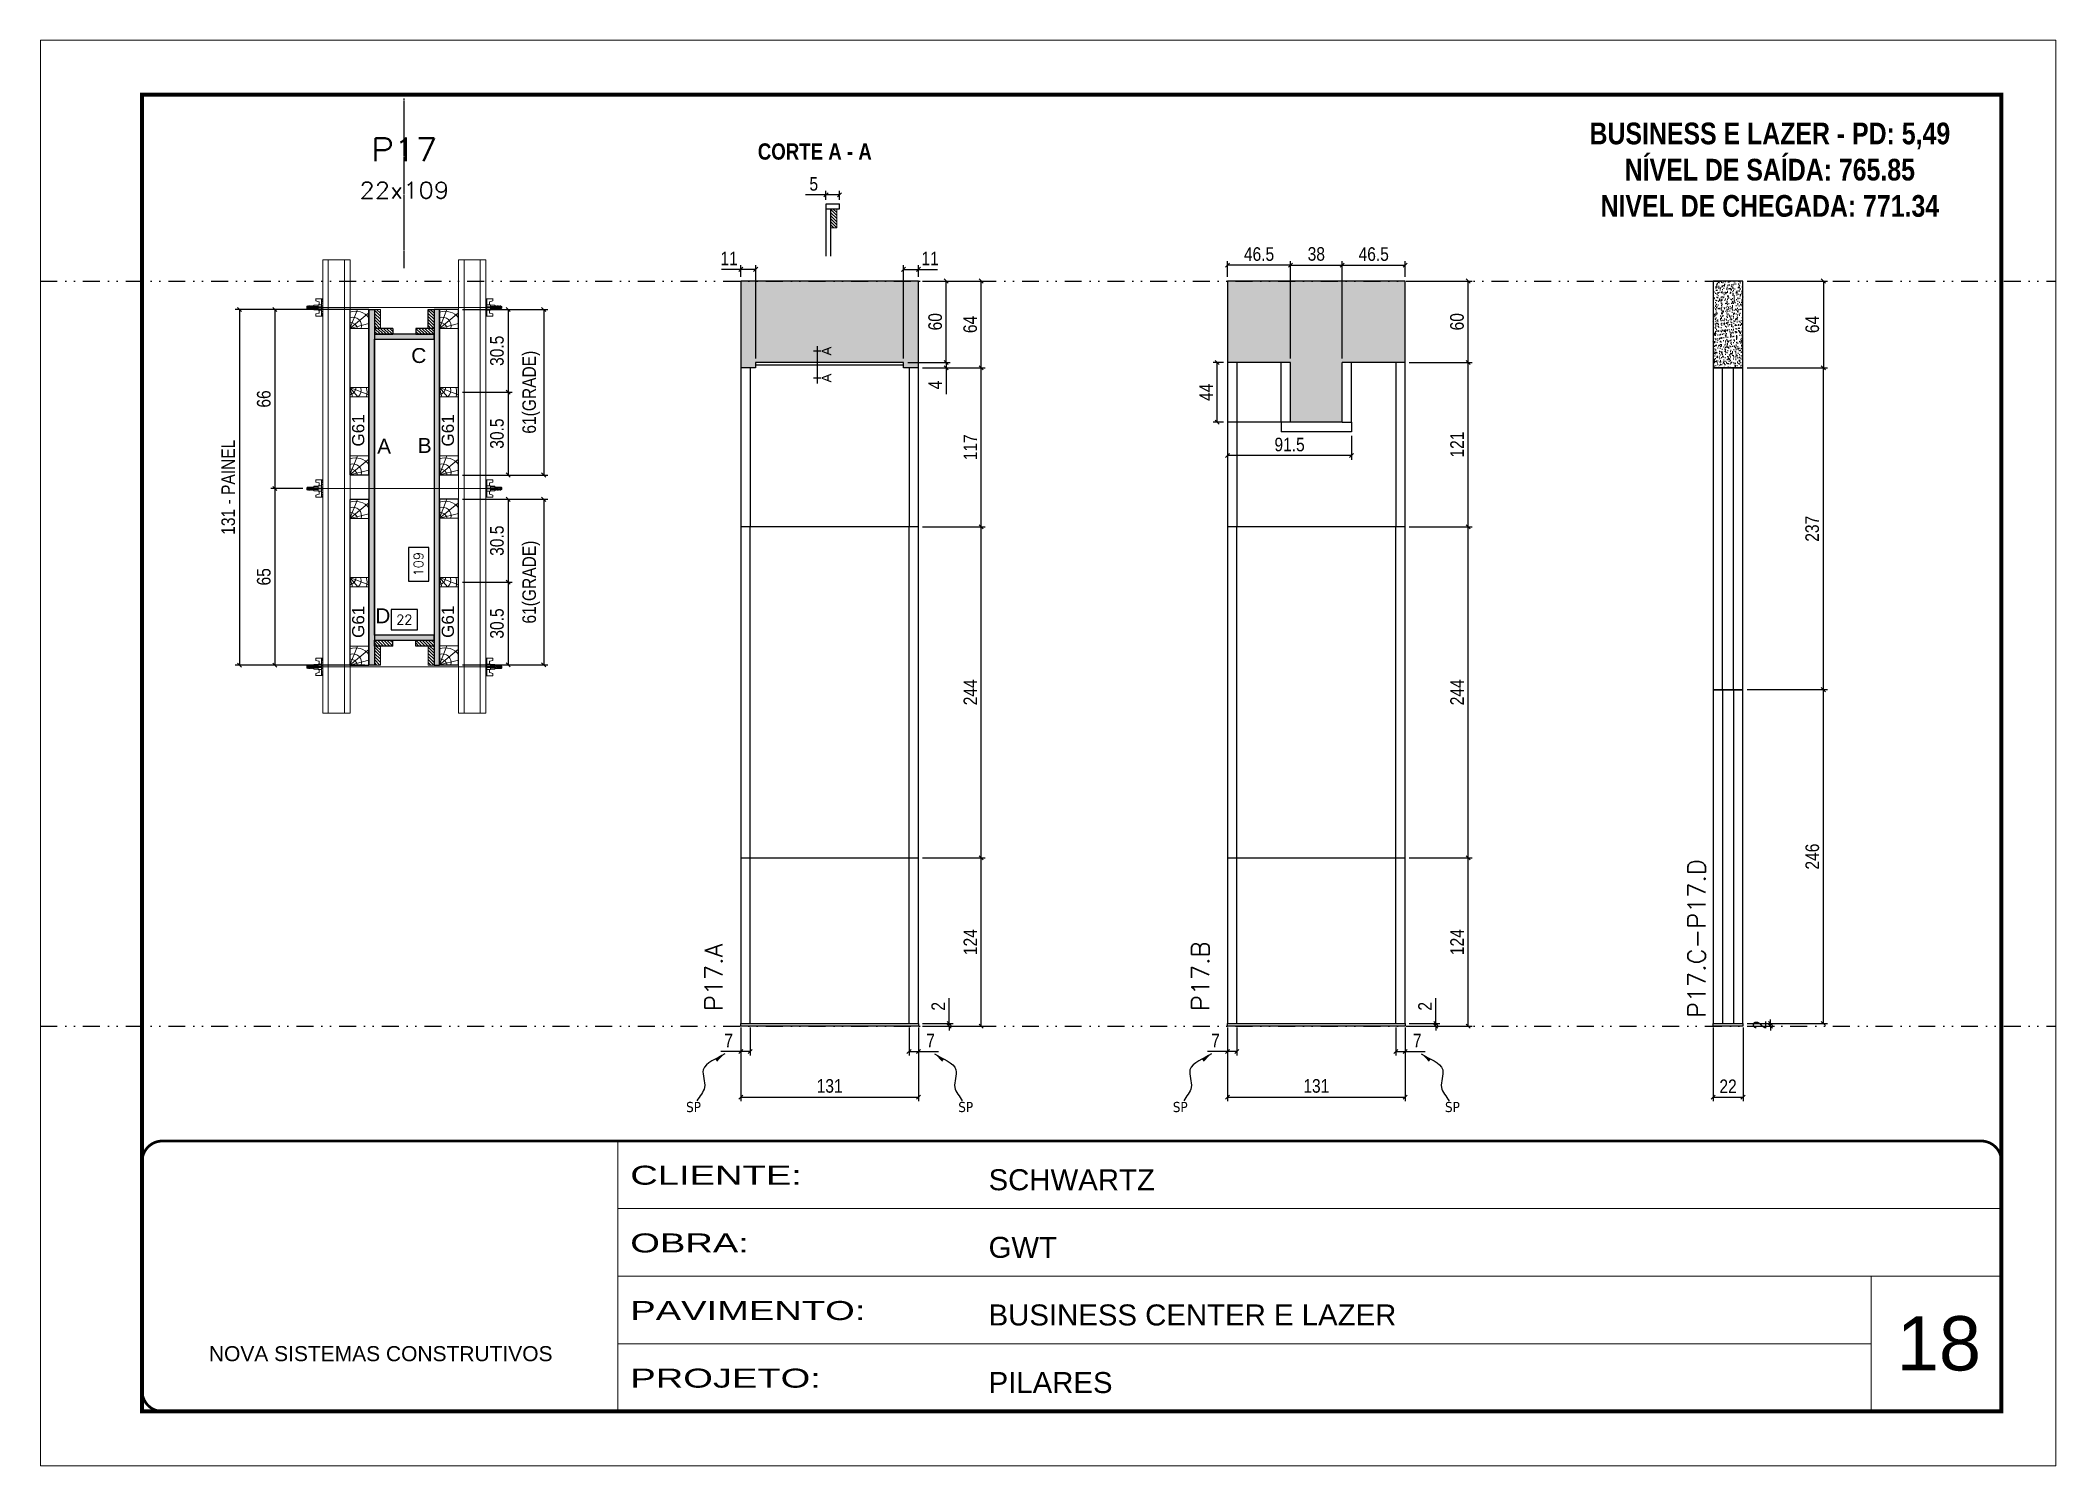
# Model space of a CAD drawing. Extents: x 13379 to 23315, y 867 to 16997.
# Drawn here: x 15984 to 17469, y 11204 to 12254 of the extents above; entities that cross this region are included whole.
import ezdxf
from ezdxf.enums import TextEntityAlignment as Align

# ---------------------------------------------------------------- set-up
doc = ezdxf.new("R2010")
doc.units = 0
for name, pattern in [('CONTINUO', [0]), ('DASHED', [0.75, 0.5, -0.25]), ('DIVIDE2', [0.625, 0.25, -0.125, 0, -0.125, 0, -0.125]), ('HIDDEN', [0.375, 0.25, -0.125])]:
    doc.linetypes.add(name, pattern=pattern)
for name, color, linetype, lineweight in [('CARIMBO', 255, 'Continuous', 9), ('Folhas', 255, 'Continuous', 9), ('Hachura', 251, 'Continuous', 9), ('Madeira', 126, 'Continuous', 18), ('Perfil Metálico', 224, 'Continuous', 18), ('SARRAFO DE PRESSAO', 251, 'DASHED', 9), ('Texto Seção', 7, 'Continuous', 15)]:
    doc.layers.add(name, color=color, linetype=linetype, lineweight=lineweight)
for name, color, linetype in [('COTA', 241, 'Continuous'), ('cotas', 4, 'Continuous'), ('detalhes', 4, 'Continuous'), ('MEIO_PONT', 93, 'Continuous'), ('NOMENCLATURA', 7, 'Continuous'), ('Nível', 160, 'Continuous'), ('Painéis', 200, 'Continuous'), ('SARR_2.2x7', 40, 'Continuous'), ('SARRAFO', 251, 'Continuous'), ('Sarrafo de Pressão', 42, 'HIDDEN'), ('texto', 7, 'Continuous'), ('Texto de Titulo', 7, 'Continuous'), ('Texto Qtd Sarr', 242, 'Continuous'), ('TEXTO_GERAL', 7, 'Continuous')]:
    doc.layers.add(name, color=color, linetype=linetype)
doc.styles.add('ARIAL', font='arial.ttf')
doc.styles.add('COTA TECNICA', font='techl___.ttf', dxfattribs={"height": 10})
doc.styles.add('COTA TECNICA 2X', font='techl___.ttf', dxfattribs={"height": 10})
doc.styles.add('COTA TECNICA-50', font='techl___.ttf', dxfattribs={"height": 10})
doc.styles.add('REGUA-120', font='ROMANS.shx', dxfattribs={"height": 15})
doc.styles.add('ROMANC', font='techb___.ttf', dxfattribs={"height": 2.5})
doc.styles.add('ROMANS', font='romans.shx')
doc.styles.add('SANSSERIF', font='sas_____.pfb')
doc.styles.get("Standard").update_dxf_attribs({"font": 'arial.ttf'})
doc.styles.add('TECNICA', font='techb___.ttf', dxfattribs={"height": 10})
doc.styles.add('Tecnologia', font='')
doc.styles.get('Tecnologia').set_extended_font_data('Forgotten Futurist')
doc.dimstyles.new('COTA PAINEL-50', dxfattribs={"dimtxt": 10, "dimasz": 3, "dimexe": 3, "dimexo": 3, "dimgap": 3, "dimtad": 1, "dimdec": 1, "dimzin": 12, "dimdsep": 46, "dimtxsty": 'COTA TECNICA-50', "dimblk1": 'OBLIQUE', "dimblk2": 'OBLIQUE', "dimsah": 1, "dimcen": 0.9, "dimclrd": 4, "dimclre": 4, "dimclrt": 240, "dimadec": 1, "dimazin": 3, "dimtfac": 1, "dimtdec": 1, "dimtmove": 0, "dimatfit": 3, "dimfxl": 1, "dimtolj": 1, "dimtzin": 12, "dimarcsym": 0})
doc.dimstyles.new('PAINEL', dxfattribs={"dimtxt": 10, "dimasz": 3, "dimexe": 3, "dimexo": 3, "dimgap": 3, "dimtad": 1, "dimdec": 1, "dimzin": 12, "dimdsep": 46, "dimtxsty": 'COTA TECNICA', "dimblk1": 'OBLIQUE', "dimblk2": 'OBLIQUE', "dimsah": 1, "dimcen": 0.9, "dimclrd": 4, "dimclre": 4, "dimclrt": 240, "dimadec": 1, "dimazin": 3, "dimtfac": 1, "dimtdec": 1, "dimtmove": 0, "dimatfit": 3, "dimfxl": 1, "dimtolj": 1, "dimtzin": 12, "dimarcsym": 0})
doc.dimstyles.new('SECAO PILAR', dxfattribs={"dimtxt": 10, "dimasz": 3, "dimexe": 3, "dimexo": 3, "dimgap": 3, "dimtad": 1, "dimdec": 1, "dimlfac": 0.5, "dimzin": 12, "dimdsep": 46, "dimtxsty": 'COTA TECNICA 2X', "dimblk1": 'OBLIQUE', "dimblk2": 'OBLIQUE', "dimsah": 1, "dimcen": 0.9, "dimclrd": 256, "dimclre": 256, "dimclrt": 256, "dimadec": 1, "dimazin": 3, "dimtfac": 1, "dimtdec": 1, "dimtmove": 0, "dimatfit": 3, "dimfxl": 1, "dimtolj": 1, "dimtzin": 12, "dimarcsym": 0})
doc.dimstyles.new('SECÇÃO 2', dxfattribs={"dimtxt": 7, "dimasz": 6, "dimexe": 0.18, "dimexo": 2, "dimgap": -4, "dimtad": 3, "dimdec": 1, "dimlfac": 0.5, "dimzin": 12, "dimdsep": 46, "dimtxsty": 'ROMANS', "dimblk": 'ARCHTICK', "dimcen": 0.09, "dimse1": 1, "dimse2": 1, "dimsd1": 1, "dimsd2": 1, "dimclrd": 180, "dimclre": 5, "dimclrt": 1, "dimadec": 0, "dimazin": 3, "dimtfac": 1, "dimtdec": 1, "dimtofl": 0, "dimtmove": 0, "dimatfit": 3, "dimldrblk": 'ARCHTICK', "dimfxl": 1, "dimtolj": 1, "dimtzin": 0, "dimarcsym": 0})
doc.dimstyles.get("Standard").update_dxf_attribs({"dimtxt": 0.18, "dimasz": 0.18, "dimexe": 0.18, "dimexo": 0.0625, "dimgap": 0.09, "dimtad": 0, "dimtih": 1, "dimtoh": 1, "dimdec": 4, "dimzin": 0, "dimdsep": 46, "dimtxsty": 'Standard', "dimcen": 0.09, "dimadec": 0, "dimazin": 0, "dimtfac": 1, "dimtdec": 4, "dimtofl": 0, "dimtmove": 0, "dimatfit": 3, "dimfxl": 1, "dimtolj": 1, "dimtzin": 0, "dimarcsym": 0})

msp = doc.modelspace()

# ---------------------------------------------------------------- texts
at = {"layer": 'CARIMBO', "style": 'ARIAL'}
for p in [(16567.34, 12021.99), (16567.34, 12002.14)]:
    msp.add_text('A', height=7.07, rotation=90, dxfattribs=at).set_placement(p)
msp.add_text('18', height=40, dxfattribs=at).set_placement((17352.36, 11274.36))
at = {"layer": 'detalhes', "insert": (16513.18, 12178.31), "char_height": 12, "attachment_point": 1, "style": 'TECNICA'}
msp.add_mtext_dynamic_manual_height_columns('CORTE A - A', width=145.8781, gutter_width=1, heights=[0], dxfattribs=at)
at = {"layer": 'NOMENCLATURA', "color": 2, "insert": (17258.88, 12220.28), "char_height": 16, "attachment_point": 2, "style": 'ROMANC'}
msp.add_mtext_dynamic_manual_height_columns('\\PBUSINESS E LAZER - PD: 5,49\\PNÍVEL DE SAÍDA: 765.85\\PNIVEL DE CHEGADA: 771.34', width=376.0554, gutter_width=1, heights=[0], dxfattribs=at)
at = {"layer": 'texto', "color": 0, "char_height": 7.5, "attachment_point": 5}
for insert in [(16465.81, 11468.38), (16666.36, 11468.38), (16824.45, 11468.38), (17025, 11468.38)]:
    msp.add_mtext('{\\fTahoma|b0|i0|c0|p34;\\C4;SP}', dxfattribs=dict(at, insert=insert))
at = {"layer": 'Texto Seção', "char_height": 13, "width": 285.3299, "rotation": 90, "style": 'REGUA-120'}
for s, insert, attachment_point in [('P17.C-P17.D', (17198.42, 11534.01), 1), ('P17.A', (16487.12, 11539.12), 7), ('P17.B', (16845.76, 11539.12), 7)]:
    msp.add_mtext(s, dxfattribs=dict(at, insert=insert, attachment_point=attachment_point))
at = {"layer": 'TEXTO_GERAL', "style": 'ARIAL'}
for s, p in [('C', (16263.38, 12022.03)), ('A', (16237.82, 11955.17)), ('B', (16267.73, 11955.77)), ('D', (16236.86, 11830.3))]:
    msp.add_text(s, height=11, dxfattribs=at).set_placement(p, align=Align.MIDDLE_CENTER)
at = {"layer": 'TEXTO_GERAL', "color": 0, "linetype": 'Continuous', "style": 'SANSSERIF'}
for p in [(16218.73, 11954.97), (16284.75, 11954.96), (16218.73, 11813.97), (16284.75, 11814.01)]:
    msp.add_text('G61', height=9, rotation=90, dxfattribs=at).set_placement(p, align=Align.MIDDLE_LEFT)

# ---------------------------------------------------------------- blocks, each defined once
blk = doc.blocks.new('9999999999')
at = {"color": 30, "linetype": 'CONTINUO'}
for p, q in [((98564.6, 34230.2), (98564.6, 34429.4)), ((98564.6, 34379.6), (99584, 34379.6)), ((98564.6, 34329.8), (99488, 34329.8)), ((99584, 34329.8), (99488, 34329.8)), ((99488, 34329.8), (99488, 34230.2)), ((98564.6, 34280), (99488, 34280))]:
    blk.add_line(p, q, dxfattribs=at)
at = {"color": 30, "linetype": 'CONTINUO', "const_width": 2}
blk.add_lwpolyline([(99584, 34230.2), (99584, 34414.4, 0.414214), (99569, 34429.4), (98229, 34429.4, 0.414214), (98214, 34414.4), (98214, 34245.2, 0.414214), (98229, 34230.2), (99584, 34230.2)], format="xyb", dxfattribs=at)
at = {"layer": 'Folhas'}
blk.add_lwpolyline([(98139, 34190.2), (99624, 34190.2), (99624, 35240.2), (98139, 35240.2)], close=True, dxfattribs=at)
at = {"layer": 'Folhas', "color": 30, "const_width": 3}
blk.add_lwpolyline([(98214, 34230.2), (99584, 34230.2), (99584, 35200.2), (98214, 35200.2)], close=True, dxfattribs=at)
at = {"color": 7, "linetype": 'Continuous', "ltscale": 5, "style": 'ARIAL'}
for s, height, p in [('SCHWARTZ', 15.48, (98837.7, 34393.1)), ('GWT', 15.48, (98837.7, 34343.3)), ('BUSINESS CENTER E LAZER', 15.483, (98837.7, 34293.5)), ('NOVA SISTEMAS CONSTRUTIVOS', 11.059, (98263.2, 34267.2)), ('PILARES', 15.48, (98837.7, 34243.7))]:
    blk.add_text(s, height=height, dxfattribs=at).set_placement(p)
at = {"layer": 'Folhas', "color": 7, "style": 'Tecnologia', "width": 1.5}
for s, p in [('CLIENTE:', (98573.7, 34397.2)), ('OBRA:', (98573.7, 34347.3)), ('PAVIMENTO:', (98573.7, 34297.5)), ('PROJETO:', (98573.7, 34247.7))]:
    blk.add_text(s, height=14, dxfattribs=at).set_placement(p)
blk = doc.blocks.new('*D530')
at = {"layer": 'COTA', "color": 180, "lineweight": -2, "transparency": 16777216}
for p, q in [((16270.7, 11880.6), (16255.7, 11880.6)), ((16255.7, 11880.6), (16255.7, 11855.9)), ((16270.7, 11855.9), (16270.7, 11880.6)), ((16255.7, 11855.9), (16270.7, 11855.9))]:
    blk.add_line(p, q, dxfattribs=at)
at = {"layer": 'Defpoints', "color": 0, "transparency": 16777216}
for p in [(16230.7, 12034), (16230.7, 11816), (16274.7, 11816)]:
    blk.add_point(p, dxfattribs=at)
at = {"layer": 'COTA', "color": 1, "transparency": 16777216, "insert": (16263.2, 11868.3), "char_height": 7, "attachment_point": 5, "rotation": 90, "style": 'ROMANS'}
blk.add_mtext('\\A1;109', dxfattribs=at)
blk = doc.blocks.new('_ArchTick')
at = {"color": 0, "linetype": 'ByBlock', "const_width": 0.15}
blk.add_lwpolyline([(-0.5, -0.5), (0.5, 0.5)], dxfattribs=at)
blk = doc.blocks.new('*D531')
at = {"layer": 'COTA', "color": 180, "lineweight": -2, "transparency": 16777216}
for p, q in [((16262.4, 11835), (16243, 11835)), ((16243, 11835), (16243, 11820)), ((16262.4, 11820), (16262.4, 11835)), ((16243, 11820), (16262.4, 11820))]:
    blk.add_line(p, q, dxfattribs=at)
at = {"layer": 'Defpoints', "color": 0, "transparency": 16777216}
for p in [(16230.7, 12016.7), (16274.7, 12016.7), (16230.7, 11816)]:
    blk.add_point(p, dxfattribs=at)
at = {"layer": 'COTA', "color": 1, "transparency": 16777216, "insert": (16252.7, 11827.5), "char_height": 7, "attachment_point": 5, "style": 'ROMANS'}
blk.add_mtext('\\A1;22', dxfattribs=at)
blk = doc.blocks.new('_Oblique')
at = {"color": 0, "linetype": 'ByBlock', "lineweight": -2}
blk.add_line((-0.5, -0.5), (0.5, 0.5), dxfattribs=at)
blk = doc.blocks.new('*D532')
at = {"layer": 'COTA', "lineweight": -2, "transparency": 16777216}
for p, q in [((16209.7, 12056), (16154.3, 12056)), ((16157.3, 12056), (16157.3, 11924)), ((16177.9, 11924), (16154.3, 11924))]:
    blk.add_line(p, q, dxfattribs=at)
at = {"layer": 'Defpoints', "color": 0, "transparency": 16777216}
for p in [(16212.7, 12056), (16157.3, 11924), (16180.9, 11924)]:
    blk.add_point(p, dxfattribs=at)
at = {"layer": 'COTA', "lineweight": -2, "transparency": 16777216, "xscale": 3, "yscale": 3, "zscale": 3}
for p, rotation in [((16157.3, 12056), 90), ((16157.3, 11924), 270)]:
    blk.add_blockref('_Oblique', p, dxfattribs=dict(at, rotation=rotation))
at = {"layer": 'COTA', "transparency": 16777216, "insert": (16149.2, 11990), "char_height": 10, "attachment_point": 5, "rotation": 90, "style": 'COTA TECNICA 2X'}
blk.add_mtext('\\A1;66', dxfattribs=at)
blk = doc.blocks.new('*D533')
at = {"layer": 'COTA', "lineweight": -2, "transparency": 16777216}
for p, q in [((16177.9, 11924), (16154.3, 11924)), ((16157.3, 11924), (16157.3, 11794)), ((16209.7, 11794), (16154.3, 11794))]:
    blk.add_line(p, q, dxfattribs=at)
at = {"layer": 'Defpoints', "color": 0, "transparency": 16777216}
for p in [(16180.9, 11924), (16157.3, 11794), (16212.7, 11794)]:
    blk.add_point(p, dxfattribs=at)
at = {"layer": 'COTA', "lineweight": -2, "transparency": 16777216, "xscale": 3, "yscale": 3, "zscale": 3}
for p, rotation in [((16157.3, 11924), 90), ((16157.3, 11794), 270)]:
    blk.add_blockref('_Oblique', p, dxfattribs=dict(at, rotation=rotation))
at = {"layer": 'COTA', "transparency": 16777216, "insert": (16149.2, 11859), "char_height": 10, "attachment_point": 5, "rotation": 90, "style": 'COTA TECNICA 2X'}
blk.add_mtext('\\A1;65', dxfattribs=at)
blk = doc.blocks.new('*D534')
at = {"layer": 'COTA', "lineweight": -2, "transparency": 16777216}
for p, q in [((16223.7, 12056), (16128.2, 12056)), ((16131.2, 12056), (16131.2, 11794)), ((16223.7, 11794), (16128.2, 11794))]:
    blk.add_line(p, q, dxfattribs=at)
at = {"layer": 'Defpoints', "color": 0, "transparency": 16777216}
for p in [(16226.7, 12056), (16131.2, 11794), (16226.7, 11794)]:
    blk.add_point(p, dxfattribs=at)
at = {"layer": 'COTA', "lineweight": -2, "transparency": 16777216, "xscale": 3, "yscale": 3, "zscale": 3}
for p, rotation in [((16131.2, 12056), 90), ((16131.2, 11794), 270)]:
    blk.add_blockref('_Oblique', p, dxfattribs=dict(at, rotation=rotation))
at = {"layer": 'COTA', "transparency": 16777216, "insert": (16123, 11925), "char_height": 10, "attachment_point": 5, "rotation": 90, "style": 'COTA TECNICA 2X'}
blk.add_mtext('\\A1;131 - PAINEL', dxfattribs=at)
blk = doc.blocks.new('PONTALETE')
at = {"layer": 'Madeira'}
for q in [(2.71, 7), (7, 5.76), (7, 1.74)]:
    blk.add_line((0, 0), q, dxfattribs=at)
blk.add_lwpolyline([(0, 0), (7, 0), (7, 7), (0, 7)], close=True, dxfattribs=at)
for centre, radius, start, end in [((2.04, 0.06), 6.23, 37.28179, 109.09128), ((1.09, 0.9), 3.19, 343.60304, 109.98471), ((-0.21, -0.78), 3.09, 14.63219, 86.0383)]:
    blk.add_arc(centre, radius, start, end, dxfattribs=at)
blk = doc.blocks.new('MEIO PONTALETE')
at = {"layer": 'Madeira'}
for q in [(2.71, 7), (3.5, 2.88), (3.5, 0.87)]:
    blk.add_line((0, 0), q, dxfattribs=at)
blk.add_lwpolyline([(0, 0), (3.5, 0), (3.5, 7), (0, 7)], close=True, dxfattribs=at)
for centre, radius, start, end in [((2.04, 0.06), 6.23, 76.44987, 109.09128), ((1.09, 0.9), 3.19, 40.90626, 109.98471), ((-0.21, -0.78), 3.09, 14.63219, 86.0383)]:
    blk.add_arc(centre, radius, start, end, dxfattribs=at)
blk = doc.blocks.new('*D535')
at = {"layer": 'COTA', "lineweight": -2, "transparency": 16777216}
for p, q in [((16295.7, 12056), (16358.4, 12056)), ((16355.4, 12056), (16355.4, 11934)), ((16295.7, 11934), (16358.4, 11934))]:
    blk.add_line(p, q, dxfattribs=at)
at = {"layer": 'Defpoints', "color": 0, "transparency": 16777216}
for p in [(16292.7, 12056), (16292.7, 11934), (16355.4, 11934)]:
    blk.add_point(p, dxfattribs=at)
at = {"layer": 'COTA', "lineweight": -2, "transparency": 16777216, "xscale": 3, "yscale": 3, "zscale": 3}
for p, rotation in [((16355.4, 12056), 90), ((16355.4, 11934), 270)]:
    blk.add_blockref('_Oblique', p, dxfattribs=dict(at, rotation=rotation))
at = {"layer": 'COTA', "transparency": 16777216, "insert": (16346.2, 11995), "char_height": 10, "attachment_point": 5, "rotation": 90, "style": 'COTA TECNICA 2X'}
blk.add_mtext('\\A1;61(GRADE)', dxfattribs=at)
blk = doc.blocks.new('*D536')
at = {"layer": 'COTA', "lineweight": -2, "transparency": 16777216}
for p, q in [((16295.7, 12056), (16332.3, 12056)), ((16329.3, 12056), (16329.3, 11995)), ((16295.7, 11995), (16332.3, 11995))]:
    blk.add_line(p, q, dxfattribs=at)
at = {"layer": 'Defpoints', "color": 0, "transparency": 16777216}
for p in [(16292.7, 12056), (16292.7, 11995), (16329.3, 11995)]:
    blk.add_point(p, dxfattribs=at)
at = {"layer": 'COTA', "lineweight": -2, "transparency": 16777216, "xscale": 3, "yscale": 3, "zscale": 3}
for p, rotation in [((16329.3, 12056), 90), ((16329.3, 11995), 270)]:
    blk.add_blockref('_Oblique', p, dxfattribs=dict(at, rotation=rotation))
at = {"layer": 'COTA', "transparency": 16777216, "insert": (16321, 12025.5), "char_height": 10, "attachment_point": 5, "rotation": 90, "style": 'COTA TECNICA 2X'}
blk.add_mtext('\\A1;30.5', dxfattribs=at)
blk = doc.blocks.new('*D537')
at = {"layer": 'COTA', "lineweight": -2, "transparency": 16777216}
for p, q in [((16295.7, 11995), (16332.3, 11995)), ((16329.3, 11995), (16329.3, 11934)), ((16295.7, 11934), (16332.3, 11934))]:
    blk.add_line(p, q, dxfattribs=at)
at = {"layer": 'Defpoints', "color": 0, "transparency": 16777216}
for p in [(16292.7, 11995), (16292.7, 11934), (16329.3, 11934)]:
    blk.add_point(p, dxfattribs=at)
at = {"layer": 'COTA', "lineweight": -2, "transparency": 16777216, "xscale": 3, "yscale": 3, "zscale": 3}
for p, rotation in [((16329.3, 11995), 90), ((16329.3, 11934), 270)]:
    blk.add_blockref('_Oblique', p, dxfattribs=dict(at, rotation=rotation))
at = {"layer": 'COTA', "transparency": 16777216, "insert": (16321, 11964.5), "char_height": 10, "attachment_point": 5, "rotation": 90, "style": 'COTA TECNICA 2X'}
blk.add_mtext('\\A1;30.5', dxfattribs=at)
blk = doc.blocks.new('*D538')
at = {"layer": 'COTA', "lineweight": -2, "transparency": 16777216}
for p, q in [((16295.7, 11916.1), (16358.4, 11916.1)), ((16355.4, 11916.1), (16355.4, 11794.1)), ((16295.7, 11794.1), (16358.4, 11794.1))]:
    blk.add_line(p, q, dxfattribs=at)
at = {"layer": 'Defpoints', "color": 0, "transparency": 16777216}
for p in [(16292.7, 11916.1), (16292.7, 11794.1), (16355.4, 11794.1)]:
    blk.add_point(p, dxfattribs=at)
at = {"layer": 'COTA', "lineweight": -2, "transparency": 16777216, "xscale": 3, "yscale": 3, "zscale": 3}
for p, rotation in [((16355.4, 11916.1), 90), ((16355.4, 11794.1), 270)]:
    blk.add_blockref('_Oblique', p, dxfattribs=dict(at, rotation=rotation))
at = {"layer": 'COTA', "transparency": 16777216, "insert": (16346.2, 11855.1), "char_height": 10, "attachment_point": 5, "rotation": 90, "style": 'COTA TECNICA 2X'}
blk.add_mtext('\\A1;61(GRADE)', dxfattribs=at)
blk = doc.blocks.new('*D539')
at = {"layer": 'COTA', "lineweight": -2, "transparency": 16777216}
for p, q in [((16295.7, 11916.1), (16332.3, 11916.1)), ((16329.3, 11916.1), (16329.3, 11855.1)), ((16295.7, 11855.1), (16332.3, 11855.1))]:
    blk.add_line(p, q, dxfattribs=at)
at = {"layer": 'Defpoints', "color": 0, "transparency": 16777216}
for p in [(16292.7, 11916.1), (16292.7, 11855.1), (16329.3, 11855.1)]:
    blk.add_point(p, dxfattribs=at)
at = {"layer": 'COTA', "lineweight": -2, "transparency": 16777216, "xscale": 3, "yscale": 3, "zscale": 3}
for p, rotation in [((16329.3, 11916.1), 90), ((16329.3, 11855.1), 270)]:
    blk.add_blockref('_Oblique', p, dxfattribs=dict(at, rotation=rotation))
at = {"layer": 'COTA', "transparency": 16777216, "insert": (16321, 11885.6), "char_height": 10, "attachment_point": 5, "rotation": 90, "style": 'COTA TECNICA 2X'}
blk.add_mtext('\\A1;30.5', dxfattribs=at)
blk = doc.blocks.new('*D540')
at = {"layer": 'COTA', "lineweight": -2, "transparency": 16777216}
for p, q in [((16295.7, 11855.1), (16332.3, 11855.1)), ((16329.3, 11855.1), (16329.3, 11794.1)), ((16295.7, 11794.1), (16332.3, 11794.1))]:
    blk.add_line(p, q, dxfattribs=at)
at = {"layer": 'Defpoints', "color": 0, "transparency": 16777216}
for p in [(16292.7, 11855.1), (16292.7, 11794.1), (16329.3, 11794.1)]:
    blk.add_point(p, dxfattribs=at)
at = {"layer": 'COTA', "lineweight": -2, "transparency": 16777216, "xscale": 3, "yscale": 3, "zscale": 3}
for p, rotation in [((16329.3, 11855.1), 90), ((16329.3, 11794.1), 270)]:
    blk.add_blockref('_Oblique', p, dxfattribs=dict(at, rotation=rotation))
at = {"layer": 'COTA', "transparency": 16777216, "insert": (16321, 11824.6), "char_height": 10, "attachment_point": 5, "rotation": 90, "style": 'COTA TECNICA 2X'}
blk.add_mtext('\\A1;30.5', dxfattribs=at)
blk = doc.blocks.new('titulo1')
at = {"layer": 'Defpoints', "color": 252, "linetype": 'HIDDEN', "ltscale": 2}
blk.add_line((0, 0), (0, 125), dxfattribs=at)
at = {"layer": 'Defpoints', "style": 'ROMANS', "oblique": 15}
blk.add_attdef('FOLHA', text='', height=10, dxfattribs=at).set_placement((0, 15.6), align=Align.MIDDLE_CENTER)
at = {"layer": 'Texto Qtd Sarr', "color": 3, "style": 'ROMANS', "oblique": 15}
for tag, height, p in [('TITULO', 17, (0, 71.4)), ('SEÇÃO', 12, (0, 41.5))]:
    blk.add_attdef(tag, text='', height=height, dxfattribs=at).set_placement(p, align=Align.MIDDLE_CENTER)
blk = doc.blocks.new('C')
at = {"layer": 'Hachura', "color": 0}
for p, q in [((0, 3.22), (0, -3.22)), ((0.45, 3.22), (0, 3.22)), ((0.46, 3.16), (0, 3.16)), ((0.46, 3.05), (0, 3.05)), ((0.46, 2.88), (0, 2.88)), ((0, 2.75), (0, -1.16)), ((0.46, 2.65), (0, 2.65)), ((0.46, 2.23), (0, 2.23)), ((0.46, 1.51), (0, 1.51)), ((0.39, 0.49), (0.17, 0.49)), ((0.45, -3.23), (0.45, 3.22)), ((0.45, 3.22), (2.58, 3.22)), ((1.74, 0.97), (0.45, 0.97)), ((1.45, 0.1), (0.45, 0.1)), ((1.35, 1.94), (1.35, 0.96)), ((2.58, 2.39), (1.47, 2.09)), ((1.74, -0.97), (1.74, 0.97)), ((1.74, 0.97), (1.74, 0.84)), ((1.74, 0.97), (1.74, 0.84)), ((1.74, 0.84), (3.35, 0.84)), ((3.35, 0.45), (1.74, 0.45)), ((2.58, 3.22), (2.58, 2.39)), ((3.32, 0.84), (3.32, -0.84)), ((3.35, 0.84), (3.35, -0.84)), ((3.68, 0.45), (3.35, 0.45)), ((3.84, -0.52), (3.35, 0.45)), ((3.35, 0.06), (3.67, -0.57)), ((3.68, 0.45), (4.16, -0.52)), ((3.72, 0.5), (4.25, -0.57)), ((4.37, -0.55), (3.83, 0.53)), ((4.15, 0.45), (3.93, 0.45)), ((4.42, -0.52), (3.93, 0.45)), ((4.15, 0.45), (4.26, 0.45)), ((4.26, 0.45), (4.74, -0.52)), ((4.3, 0.5), (4.83, -0.57)), ((4.95, -0.55), (4.41, 0.53)), ((4.51, 0.45), (4.84, 0.45)), ((5, -0.52), (4.51, 0.45)), ((4.84, 0.45), (5.32, -0.52)), ((4.88, 0.5), (5.41, -0.57)), ((5.53, -0.55), (4.99, 0.53)), ((5.58, -0.52), (5.09, 0.45)), ((5.42, 0.45), (5.09, 0.45)), ((5.58, -0.52), (5.09, 0.45)), ((5.42, 0.45), (5.74, -0.19)), ((5.46, 0.5), (5.74, -0.07)), ((5.74, 0.19), (5.57, 0.53)), ((5.74, 0.32), (5.68, 0.45)), ((5.68, 0.45), (5.74, 0.45)), ((5.74, 0.45), (5.9, 0.29)), ((5.74, 0.45), (5.74, -0.52)), ((5.9, -0.36), (5.9, 0.29)), ((0.45, 0), (0, 0)), ((0.46, -1.52), (0, -1.52)), ((0.46, -2.23), (0, -2.23)), ((0.46, -2.65), (0, -2.65)), ((0.46, -2.88), (0, -2.88)), ((0.46, -3.05), (0, -3.05)), ((0.46, -3.16), (0, -3.16)), ((0, -3.22), (2.57, -3.22)), ((0.08, -0.48), (0.29, -0.48)), ((0.29, -0.48), (0.4, -0.48)), ((0.45, 0), (0.45, -0.97)), ((0.45, -0.16), (1.45, -0.16)), ((0.45, -0.65), (0.45, -0.32)), ((0.45, -3.23), (0.45, -0.65)), ((0.45, -0.97), (1.74, -0.97)), ((1.35, -1.94), (1.35, -0.97)), ((2.58, -2.39), (1.47, -2.1)), ((3.35, -0.32), (1.74, -0.32)), ((3.35, -0.84), (1.74, -0.84)), ((2.58, -3.23), (2.58, -2.39)), ((3.35, -0.07), (3.58, -0.52)), ((3.35, -0.52), (3.58, -0.52)), ((3.84, -0.52), (4.16, -0.52)), ((4.42, -0.52), (4.74, -0.52)), ((4.63, -0.52), (4.74, -0.52)), ((5, -0.52), (5.32, -0.52)), ((5.58, -0.52), (5.74, -0.52)), ((5.74, -0.52), (5.9, -0.36)), ((5.74, -0.52), (5.74, -0.52))]:
    blk.add_line(p, q, dxfattribs=at)
for centre, radius, start, end in [((1.52, 1.94), 0.161, 104.74356, 180), ((1.44, -0.03), 0.129, 272.69497, 87.30503), ((3.81, 0.39), 0.143, 25.56881, 154.43119), ((4.39, 0.39), 0.143, 25.56881, 154.43119), ((4.97, 0.39), 0.143, 25.56881, 154.43119), ((5.55, 0.39), 0.143, 25.56881, 154.43119), ((0.17, -0.37), 0.174, 221.74404, 317.85924), ((1.52, -1.94), 0.161, 180, 255.25644), ((3.71, -0.4), 0.174, 222.14076, 318.25596), ((4.29, -0.4), 0.174, 222.14076, 318.25596), ((4.87, -0.4), 0.174, 222.14076, 318.25596), ((5.45, -0.4), 0.174, 222.14076, 318.25596), ((5.61, -0.4), 0.174, 317.85924, 318.25596)]:
    blk.add_arc(centre, radius, start, end, dxfattribs=at)
blk = doc.blocks.new('*D541')
at = {"layer": 'COTA', "color": 4, "lineweight": -2, "transparency": 16777216}
for p, q in [((16500.6, 11526.9), (16500.6, 11472.7)), ((16631.6, 11526.9), (16631.6, 11472.7)), ((16500.6, 11475.7), (16631.6, 11475.7))]:
    blk.add_line(p, q, dxfattribs=at)
at = {"layer": 'Defpoints', "color": 0, "transparency": 16777216}
for p in [(16500.6, 11529.9), (16631.6, 11529.9), (16631.6, 11475.7)]:
    blk.add_point(p, dxfattribs=at)
at = {"layer": 'COTA', "color": 4, "lineweight": -2, "transparency": 16777216, "xscale": 3, "yscale": 3, "zscale": 3, "rotation": 180}
blk.add_blockref('_Oblique', (16500.6, 11475.7), dxfattribs=at)
at = {"layer": 'COTA', "color": 4, "lineweight": -2, "transparency": 16777216, "xscale": 3, "yscale": 3, "zscale": 3}
blk.add_blockref('_Oblique', (16631.6, 11475.7), dxfattribs=at)
at = {"layer": 'COTA', "color": 240, "transparency": 16777216, "insert": (16566.1, 11483.9), "char_height": 10, "attachment_point": 5, "style": 'COTA TECNICA'}
blk.add_mtext('\\A1;131', dxfattribs=at)
blk = doc.blocks.new('*D542')
at = {"layer": 'COTA', "color": 4, "lineweight": -2, "transparency": 16777216}
for p, q in [((16634.6, 11651.9), (16680.8, 11651.9)), ((16677.8, 11527.9), (16677.8, 11651.9)), ((16634.6, 11527.9), (16680.8, 11527.9))]:
    blk.add_line(p, q, dxfattribs=at)
at = {"layer": 'Defpoints', "color": 0, "transparency": 16777216}
for p in [(16631.6, 11651.9), (16677.8, 11651.9), (16631.6, 11527.9)]:
    blk.add_point(p, dxfattribs=at)
at = {"layer": 'COTA', "color": 4, "lineweight": -2, "transparency": 16777216, "xscale": 3, "yscale": 3, "zscale": 3}
for p, rotation in [((16677.8, 11651.9), 90), ((16677.8, 11527.9), 270)]:
    blk.add_blockref('_Oblique', p, dxfattribs=dict(at, rotation=rotation))
at = {"layer": 'COTA', "color": 240, "transparency": 16777216, "insert": (16669.8, 11589.9), "char_height": 10, "attachment_point": 5, "rotation": 90, "style": 'COTA TECNICA-50'}
blk.add_mtext('\\A1;124', dxfattribs=at)
blk = doc.blocks.new('*D543')
at = {"layer": 'COTA', "color": 4, "lineweight": -2, "transparency": 16777216}
for p, q in [((16654.1, 11529.9), (16654.1, 11548.7)), ((16634.6, 11529.9), (16657.1, 11529.9)), ((16634.6, 11527.9), (16657.1, 11527.9)), ((16654.1, 11527.9), (16654.1, 11529.9)), ((16654.1, 11527.9), (16654.1, 11524.9))]:
    blk.add_line(p, q, dxfattribs=at)
at = {"layer": 'Defpoints', "color": 0, "transparency": 16777216}
for p in [(16631.6, 11529.9), (16631.6, 11527.9), (16654.1, 11527.9)]:
    blk.add_point(p, dxfattribs=at)
at = {"layer": 'COTA', "color": 4, "lineweight": -2, "transparency": 16777216, "xscale": 3, "yscale": 3, "zscale": 3}
for p, rotation in [((16654.1, 11529.9), 270), ((16654.1, 11527.9), 90)]:
    blk.add_blockref('_Oblique', p, dxfattribs=dict(at, rotation=rotation))
at = {"layer": 'COTA', "color": 240, "transparency": 16777216, "insert": (16646.1, 11542.6), "char_height": 10, "attachment_point": 5, "rotation": 90, "style": 'COTA TECNICA-50'}
blk.add_mtext('\\A1;2', dxfattribs=at)
blk = doc.blocks.new('*D544')
at = {"layer": 'COTA', "color": 4, "lineweight": -2, "transparency": 16777216}
for p, q in [((16500.6, 11524.9), (16500.6, 11506.4)), ((16507.6, 11526.9), (16507.6, 11506.4)), ((16500.6, 11509.4), (16485.9, 11509.4)), ((16507.6, 11509.4), (16500.6, 11509.4))]:
    blk.add_line(p, q, dxfattribs=at)
at = {"layer": 'Defpoints', "color": 0, "transparency": 16777216}
for p in [(16500.6, 11527.9), (16507.6, 11529.9), (16500.6, 11509.4)]:
    blk.add_point(p, dxfattribs=at)
at = {"layer": 'COTA', "color": 4, "lineweight": -2, "transparency": 16777216, "xscale": 3, "yscale": 3, "zscale": 3, "rotation": 180}
blk.add_blockref('_Oblique', (16500.6, 11509.4), dxfattribs=at)
at = {"layer": 'COTA', "color": 4, "lineweight": -2, "transparency": 16777216, "xscale": 3, "yscale": 3, "zscale": 3}
blk.add_blockref('_Oblique', (16507.6, 11509.4), dxfattribs=at)
at = {"layer": 'COTA', "color": 240, "transparency": 16777216, "insert": (16491.7, 11517.4), "char_height": 10, "attachment_point": 5, "style": 'COTA TECNICA-50'}
blk.add_mtext('\\A1;7', dxfattribs=at)
blk = doc.blocks.new('*D545')
at = {"layer": 'COTA', "color": 4, "lineweight": -2, "transparency": 16777216}
for p, q in [((16624.6, 11526.9), (16624.6, 11506.4)), ((16631.6, 11524.9), (16631.6, 11506.4)), ((16624.6, 11509.4), (16631.6, 11509.4)), ((16631.6, 11509.4), (16646.3, 11509.4))]:
    blk.add_line(p, q, dxfattribs=at)
at = {"layer": 'Defpoints', "color": 0, "transparency": 16777216}
for p in [(16624.6, 11529.9), (16631.6, 11527.9), (16631.6, 11509.4)]:
    blk.add_point(p, dxfattribs=at)
at = {"layer": 'COTA', "color": 4, "lineweight": -2, "transparency": 16777216, "xscale": 3, "yscale": 3, "zscale": 3, "rotation": 180}
blk.add_blockref('_Oblique', (16624.6, 11509.4), dxfattribs=at)
at = {"layer": 'COTA', "color": 4, "lineweight": -2, "transparency": 16777216, "xscale": 3, "yscale": 3, "zscale": 3}
blk.add_blockref('_Oblique', (16631.6, 11509.4), dxfattribs=at)
at = {"layer": 'COTA', "color": 240, "transparency": 16777216, "insert": (16640.5, 11517.4), "char_height": 10, "attachment_point": 5, "style": 'COTA TECNICA-50'}
blk.add_mtext('\\A1;7', dxfattribs=at)
blk = doc.blocks.new('*D546')
at = {"layer": 'COTA', "color": 4, "linetype": 'ByBlock', "lineweight": -2, "transparency": 16777216}
for p, q in [((16634.6, 11895.9), (16680.8, 11895.9)), ((16677.8, 11651.9), (16677.8, 11895.9)), ((16634.6, 11651.9), (16680.8, 11651.9))]:
    blk.add_line(p, q, dxfattribs=at)
at = {"layer": 'Defpoints', "color": 0, "linetype": 'ByBlock', "transparency": 16777216}
for p in [(16631.6, 11895.9), (16677.8, 11895.9), (16631.6, 11651.9)]:
    blk.add_point(p, dxfattribs=at)
at = {"layer": 'COTA', "color": 4, "linetype": 'ByBlock', "lineweight": -2, "transparency": 16777216, "xscale": 3, "yscale": 3, "zscale": 3}
for p, rotation in [((16677.8, 11895.9), 90), ((16677.8, 11651.9), 270)]:
    blk.add_blockref('_Oblique', p, dxfattribs=dict(at, rotation=rotation))
at = {"layer": 'COTA', "color": 240, "linetype": 'ByBlock', "transparency": 16777216, "insert": (16669.8, 11773.9), "char_height": 10, "attachment_point": 5, "rotation": 90, "style": 'COTA TECNICA'}
blk.add_mtext('\\A1;244', dxfattribs=at)
blk = doc.blocks.new('*D547')
at = {"layer": 'COTA', "color": 4, "lineweight": -2, "transparency": 16777216}
for p, q in [((16634.6, 12012.9), (16680.8, 12012.9)), ((16677.8, 11895.9), (16677.8, 12012.9)), ((16634.6, 11895.9), (16680.8, 11895.9))]:
    blk.add_line(p, q, dxfattribs=at)
at = {"layer": 'Defpoints', "color": 0, "transparency": 16777216}
for p in [(16631.6, 12012.9), (16677.8, 12012.9), (16631.6, 11895.9)]:
    blk.add_point(p, dxfattribs=at)
at = {"layer": 'COTA', "color": 4, "lineweight": -2, "transparency": 16777216, "xscale": 3, "yscale": 3, "zscale": 3}
for p, rotation in [((16677.8, 12012.9), 90), ((16677.8, 11895.9), 270)]:
    blk.add_blockref('_Oblique', p, dxfattribs=dict(at, rotation=rotation))
at = {"layer": 'COTA', "color": 240, "transparency": 16777216, "insert": (16669.8, 11954.4), "char_height": 10, "attachment_point": 5, "rotation": 90, "style": 'COTA TECNICA'}
blk.add_mtext('\\A1;117', dxfattribs=at)
blk = doc.blocks.new('*D548')
at = {"layer": 'COTA', "color": 4, "lineweight": -2, "transparency": 16777216}
for p, q in [((16634.6, 12076.9), (16680.8, 12076.9)), ((16677.8, 12012.9), (16677.8, 12076.9)), ((16634.6, 12012.9), (16680.8, 12012.9))]:
    blk.add_line(p, q, dxfattribs=at)
at = {"layer": 'Defpoints', "color": 0, "transparency": 16777216}
for p in [(16631.6, 12076.9), (16677.8, 12076.9), (16631.6, 12012.9)]:
    blk.add_point(p, dxfattribs=at)
at = {"layer": 'COTA', "color": 4, "lineweight": -2, "transparency": 16777216, "xscale": 3, "yscale": 3, "zscale": 3}
for p, rotation in [((16677.8, 12076.9), 90), ((16677.8, 12012.9), 270)]:
    blk.add_blockref('_Oblique', p, dxfattribs=dict(at, rotation=rotation))
at = {"layer": 'COTA', "color": 240, "transparency": 16777216, "insert": (16669.7, 12044.9), "char_height": 10, "attachment_point": 5, "rotation": 90, "style": 'COTA TECNICA'}
blk.add_mtext('\\A1;64', dxfattribs=at)
blk = doc.blocks.new('*D549')
at = {"layer": 'COTA', "color": 4, "lineweight": -2, "transparency": 16777216}
for p, q in [((16623.6, 12016.9), (16655, 12016.9)), ((16652, 12016.9), (16652, 12019.9)), ((16652, 12016.9), (16652, 12012.9)), ((16634.6, 12012.9), (16655, 12012.9)), ((16652, 12012.9), (16652, 11993.6))]:
    blk.add_line(p, q, dxfattribs=at)
at = {"layer": 'Defpoints', "color": 0, "transparency": 16777216}
for p in [(16620.6, 12016.9), (16631.6, 12012.9), (16652, 12012.9)]:
    blk.add_point(p, dxfattribs=at)
at = {"layer": 'COTA', "color": 4, "lineweight": -2, "transparency": 16777216, "xscale": 3, "yscale": 3, "zscale": 3}
for p, rotation in [((16652, 12016.9), 270), ((16652, 12012.9), 90)]:
    blk.add_blockref('_Oblique', p, dxfattribs=dict(at, rotation=rotation))
at = {"layer": 'COTA', "color": 240, "transparency": 16777216, "insert": (16643.9, 12000.3), "char_height": 10, "attachment_point": 5, "rotation": 90, "style": 'COTA TECNICA'}
blk.add_mtext('\\A1;4', dxfattribs=at)
blk = doc.blocks.new('*D550')
at = {"layer": 'COTA', "color": 4, "lineweight": -2, "transparency": 16777216}
for p, q in [((16634.6, 12076.9), (16655, 12076.9)), ((16652, 12016.9), (16652, 12076.9)), ((16623.6, 12016.9), (16655, 12016.9))]:
    blk.add_line(p, q, dxfattribs=at)
at = {"layer": 'Defpoints', "color": 0, "transparency": 16777216}
for p in [(16631.6, 12076.9), (16652, 12076.9), (16620.6, 12016.9)]:
    blk.add_point(p, dxfattribs=at)
at = {"layer": 'COTA', "color": 4, "lineweight": -2, "transparency": 16777216, "xscale": 3, "yscale": 3, "zscale": 3}
for p, rotation in [((16652, 12076.9), 90), ((16652, 12016.9), 270)]:
    blk.add_blockref('_Oblique', p, dxfattribs=dict(at, rotation=rotation))
at = {"layer": 'COTA', "color": 240, "transparency": 16777216, "insert": (16643.9, 12046.9), "char_height": 10, "attachment_point": 5, "rotation": 90, "style": 'COTA TECNICA'}
blk.add_mtext('\\A1;60', dxfattribs=at)
blk = doc.blocks.new('*D551')
at = {"layer": 'COTA', "color": 4, "lineweight": -2, "transparency": 16777216}
for p, q in [((16500.6, 12079.9), (16500.6, 12088.5)), ((16511.6, 12019.9), (16511.6, 12088.5)), ((16500.6, 12085.5), (16486.5, 12085.5)), ((16511.6, 12085.5), (16500.6, 12085.5))]:
    blk.add_line(p, q, dxfattribs=at)
at = {"layer": 'Defpoints', "color": 0, "transparency": 16777216}
for p in [(16500.6, 12085.5), (16500.6, 12076.9), (16511.6, 12016.9)]:
    blk.add_point(p, dxfattribs=at)
at = {"layer": 'COTA', "color": 4, "lineweight": -2, "transparency": 16777216, "xscale": 3, "yscale": 3, "zscale": 3, "rotation": 180}
blk.add_blockref('_Oblique', (16500.6, 12085.5), dxfattribs=at)
at = {"layer": 'COTA', "color": 4, "lineweight": -2, "transparency": 16777216, "xscale": 3, "yscale": 3, "zscale": 3}
blk.add_blockref('_Oblique', (16511.6, 12085.5), dxfattribs=at)
at = {"layer": 'COTA', "color": 240, "transparency": 16777216, "insert": (16492, 12093.5), "char_height": 10, "attachment_point": 5, "style": 'COTA TECNICA'}
blk.add_mtext('\\A1;11', dxfattribs=at)
blk = doc.blocks.new('*D552')
at = {"layer": 'COTA', "color": 4, "lineweight": -2, "transparency": 16777216}
for p, q in [((16620.6, 12019.9), (16620.6, 12088.5)), ((16631.6, 12079.9), (16631.6, 12088.5)), ((16620.6, 12085.5), (16631.6, 12085.5)), ((16631.6, 12085.5), (16645.7, 12085.5))]:
    blk.add_line(p, q, dxfattribs=at)
at = {"layer": 'Defpoints', "color": 0, "transparency": 16777216}
for p in [(16631.6, 12085.5), (16631.6, 12076.9), (16620.6, 12016.9)]:
    blk.add_point(p, dxfattribs=at)
at = {"layer": 'COTA', "color": 4, "lineweight": -2, "transparency": 16777216, "xscale": 3, "yscale": 3, "zscale": 3, "rotation": 180}
blk.add_blockref('_Oblique', (16620.6, 12085.5), dxfattribs=at)
at = {"layer": 'COTA', "color": 4, "lineweight": -2, "transparency": 16777216, "xscale": 3, "yscale": 3, "zscale": 3}
blk.add_blockref('_Oblique', (16631.6, 12085.5), dxfattribs=at)
at = {"layer": 'COTA', "color": 240, "transparency": 16777216, "insert": (16640.1, 12093.5), "char_height": 10, "attachment_point": 5, "style": 'COTA TECNICA'}
blk.add_mtext('\\A1;11', dxfattribs=at)
blk = doc.blocks.new('*D553')
at = {"layer": 'COTA', "lineweight": -2, "transparency": 16777216}
for p, q in [((16563.4, 12140.3), (16548.3, 12140.3)), ((16563.4, 12136.8), (16563.4, 12143.3)), ((16573.4, 12140.3), (16563.4, 12140.3)), ((16573.4, 12136.8), (16573.4, 12143.3))]:
    blk.add_line(p, q, dxfattribs=at)
at = {"layer": 'Defpoints', "color": 0, "transparency": 16777216}
for p in [(16563.4, 12140.3), (16563.4, 12133.8), (16573.4, 12133.8)]:
    blk.add_point(p, dxfattribs=at)
at = {"layer": 'COTA', "lineweight": -2, "transparency": 16777216, "xscale": 3, "yscale": 3, "zscale": 3, "rotation": 180}
blk.add_blockref('_Oblique', (16563.4, 12140.3), dxfattribs=at)
at = {"layer": 'COTA', "lineweight": -2, "transparency": 16777216, "xscale": 3, "yscale": 3, "zscale": 3}
blk.add_blockref('_Oblique', (16573.4, 12140.3), dxfattribs=at)
at = {"layer": 'COTA', "transparency": 16777216, "insert": (16554.4, 12148.4), "char_height": 10, "attachment_point": 5, "style": 'COTA TECNICA 2X'}
blk.add_mtext('\\A1;5', dxfattribs=at)
blk = doc.blocks.new('*D554')
at = {"layer": 'COTA', "color": 4, "lineweight": -2, "transparency": 16777216}
for p, q in [((16859.2, 11526.9), (16859.2, 11472.7)), ((16990.2, 11526.9), (16990.2, 11472.7)), ((16859.2, 11475.7), (16990.2, 11475.7))]:
    blk.add_line(p, q, dxfattribs=at)
at = {"layer": 'Defpoints', "color": 0, "transparency": 16777216}
for p in [(16859.2, 11529.9), (16990.2, 11529.9), (16990.2, 11475.7)]:
    blk.add_point(p, dxfattribs=at)
at = {"layer": 'COTA', "color": 4, "lineweight": -2, "transparency": 16777216, "xscale": 3, "yscale": 3, "zscale": 3, "rotation": 180}
blk.add_blockref('_Oblique', (16859.2, 11475.7), dxfattribs=at)
at = {"layer": 'COTA', "color": 4, "lineweight": -2, "transparency": 16777216, "xscale": 3, "yscale": 3, "zscale": 3}
blk.add_blockref('_Oblique', (16990.2, 11475.7), dxfattribs=at)
at = {"layer": 'COTA', "color": 240, "transparency": 16777216, "insert": (16924.7, 11483.9), "char_height": 10, "attachment_point": 5, "style": 'COTA TECNICA'}
blk.add_mtext('\\A1;131', dxfattribs=at)
blk = doc.blocks.new('*D555')
at = {"layer": 'COTA', "color": 4, "lineweight": -2, "transparency": 16777216}
for p, q in [((16993.2, 11651.9), (17039.5, 11651.9)), ((17036.5, 11527.9), (17036.5, 11651.9)), ((16993.2, 11527.9), (17039.5, 11527.9))]:
    blk.add_line(p, q, dxfattribs=at)
at = {"layer": 'Defpoints', "color": 0, "transparency": 16777216}
for p in [(16990.2, 11651.9), (17036.5, 11651.9), (16990.2, 11527.9)]:
    blk.add_point(p, dxfattribs=at)
at = {"layer": 'COTA', "color": 4, "lineweight": -2, "transparency": 16777216, "xscale": 3, "yscale": 3, "zscale": 3}
for p, rotation in [((17036.5, 11651.9), 90), ((17036.5, 11527.9), 270)]:
    blk.add_blockref('_Oblique', p, dxfattribs=dict(at, rotation=rotation))
at = {"layer": 'COTA', "color": 240, "transparency": 16777216, "insert": (17028.4, 11589.9), "char_height": 10, "attachment_point": 5, "rotation": 90, "style": 'COTA TECNICA-50'}
blk.add_mtext('\\A1;124', dxfattribs=at)
blk = doc.blocks.new('*D556')
at = {"layer": 'COTA', "color": 4, "lineweight": -2, "transparency": 16777216}
for p, q in [((17012.8, 11529.9), (17012.8, 11548.7)), ((16993.2, 11529.9), (17015.8, 11529.9)), ((16993.2, 11527.9), (17015.8, 11527.9)), ((17012.8, 11527.9), (17012.8, 11529.9)), ((17012.8, 11527.9), (17012.8, 11524.9))]:
    blk.add_line(p, q, dxfattribs=at)
at = {"layer": 'Defpoints', "color": 0, "transparency": 16777216}
for p in [(16990.2, 11529.9), (16990.2, 11527.9), (17012.8, 11527.9)]:
    blk.add_point(p, dxfattribs=at)
at = {"layer": 'COTA', "color": 4, "lineweight": -2, "transparency": 16777216, "xscale": 3, "yscale": 3, "zscale": 3}
for p, rotation in [((17012.8, 11529.9), 270), ((17012.8, 11527.9), 90)]:
    blk.add_blockref('_Oblique', p, dxfattribs=dict(at, rotation=rotation))
at = {"layer": 'COTA', "color": 240, "transparency": 16777216, "insert": (17004.8, 11542.6), "char_height": 10, "attachment_point": 5, "rotation": 90, "style": 'COTA TECNICA-50'}
blk.add_mtext('\\A1;2', dxfattribs=at)
blk = doc.blocks.new('*D557')
at = {"layer": 'COTA', "color": 4, "lineweight": -2, "transparency": 16777216}
for p, q in [((16859.2, 11524.9), (16859.2, 11506.4)), ((16866.2, 11526.9), (16866.2, 11506.4)), ((16859.2, 11509.4), (16844.5, 11509.4)), ((16866.2, 11509.4), (16859.2, 11509.4))]:
    blk.add_line(p, q, dxfattribs=at)
at = {"layer": 'Defpoints', "color": 0, "transparency": 16777216}
for p in [(16859.2, 11527.9), (16866.2, 11529.9), (16859.2, 11509.4)]:
    blk.add_point(p, dxfattribs=at)
at = {"layer": 'COTA', "color": 4, "lineweight": -2, "transparency": 16777216, "xscale": 3, "yscale": 3, "zscale": 3, "rotation": 180}
blk.add_blockref('_Oblique', (16859.2, 11509.4), dxfattribs=at)
at = {"layer": 'COTA', "color": 4, "lineweight": -2, "transparency": 16777216, "xscale": 3, "yscale": 3, "zscale": 3}
blk.add_blockref('_Oblique', (16866.2, 11509.4), dxfattribs=at)
at = {"layer": 'COTA', "color": 240, "transparency": 16777216, "insert": (16850.4, 11517.4), "char_height": 10, "attachment_point": 5, "style": 'COTA TECNICA-50'}
blk.add_mtext('\\A1;7', dxfattribs=at)
blk = doc.blocks.new('*D558')
at = {"layer": 'COTA', "color": 4, "lineweight": -2, "transparency": 16777216}
for p, q in [((16983.2, 11526.9), (16983.2, 11506.4)), ((16990.2, 11524.9), (16990.2, 11506.4)), ((16983.2, 11509.4), (16990.2, 11509.4)), ((16990.2, 11509.4), (17005, 11509.4))]:
    blk.add_line(p, q, dxfattribs=at)
at = {"layer": 'Defpoints', "color": 0, "transparency": 16777216}
for p in [(16983.2, 11529.9), (16990.2, 11527.9), (16990.2, 11509.4)]:
    blk.add_point(p, dxfattribs=at)
at = {"layer": 'COTA', "color": 4, "lineweight": -2, "transparency": 16777216, "xscale": 3, "yscale": 3, "zscale": 3, "rotation": 180}
blk.add_blockref('_Oblique', (16983.2, 11509.4), dxfattribs=at)
at = {"layer": 'COTA', "color": 4, "lineweight": -2, "transparency": 16777216, "xscale": 3, "yscale": 3, "zscale": 3}
blk.add_blockref('_Oblique', (16990.2, 11509.4), dxfattribs=at)
at = {"layer": 'COTA', "color": 240, "transparency": 16777216, "insert": (16999.1, 11517.4), "char_height": 10, "attachment_point": 5, "style": 'COTA TECNICA-50'}
blk.add_mtext('\\A1;7', dxfattribs=at)
blk = doc.blocks.new('*D559')
at = {"layer": 'COTA', "color": 4, "linetype": 'ByBlock', "lineweight": -2, "transparency": 16777216}
for p, q in [((16993.2, 11895.9), (17039.5, 11895.9)), ((17036.5, 11651.9), (17036.5, 11895.9)), ((16993.2, 11651.9), (17039.5, 11651.9))]:
    blk.add_line(p, q, dxfattribs=at)
at = {"layer": 'Defpoints', "color": 0, "linetype": 'ByBlock', "transparency": 16777216}
for p in [(16990.2, 11895.9), (17036.5, 11895.9), (16990.2, 11651.9)]:
    blk.add_point(p, dxfattribs=at)
at = {"layer": 'COTA', "color": 4, "linetype": 'ByBlock', "lineweight": -2, "transparency": 16777216, "xscale": 3, "yscale": 3, "zscale": 3}
for p, rotation in [((17036.5, 11895.9), 90), ((17036.5, 11651.9), 270)]:
    blk.add_blockref('_Oblique', p, dxfattribs=dict(at, rotation=rotation))
at = {"layer": 'COTA', "color": 240, "linetype": 'ByBlock', "transparency": 16777216, "insert": (17028.4, 11773.9), "char_height": 10, "attachment_point": 5, "rotation": 90, "style": 'COTA TECNICA'}
blk.add_mtext('\\A1;244', dxfattribs=at)
blk = doc.blocks.new('*D560')
at = {"layer": 'COTA', "color": 4, "lineweight": -2, "transparency": 16777216}
for p, q in [((16993.2, 12016.9), (17039.5, 12016.9)), ((17036.5, 11895.9), (17036.5, 12016.9)), ((16993.2, 11895.9), (17039.5, 11895.9))]:
    blk.add_line(p, q, dxfattribs=at)
at = {"layer": 'Defpoints', "color": 0, "transparency": 16777216}
for p in [(16990.2, 12016.9), (17036.5, 12016.9), (16990.2, 11895.9)]:
    blk.add_point(p, dxfattribs=at)
at = {"layer": 'COTA', "color": 4, "lineweight": -2, "transparency": 16777216, "xscale": 3, "yscale": 3, "zscale": 3}
for p, rotation in [((17036.5, 12016.9), 90), ((17036.5, 11895.9), 270)]:
    blk.add_blockref('_Oblique', p, dxfattribs=dict(at, rotation=rotation))
at = {"layer": 'COTA', "color": 240, "transparency": 16777216, "insert": (17028.4, 11956.4), "char_height": 10, "attachment_point": 5, "rotation": 90, "style": 'COTA TECNICA'}
blk.add_mtext('\\A1;121', dxfattribs=at)
blk = doc.blocks.new('*D561')
at = {"layer": 'COTA', "color": 4, "lineweight": -2, "transparency": 16777216}
for p, q in [((16993.2, 12076.9), (17039.5, 12076.9)), ((17036.5, 12016.9), (17036.5, 12076.9)), ((16993.2, 12016.9), (17039.5, 12016.9))]:
    blk.add_line(p, q, dxfattribs=at)
at = {"layer": 'Defpoints', "color": 0, "transparency": 16777216}
for p in [(16990.2, 12076.9), (17036.5, 12076.9), (16990.2, 12016.9)]:
    blk.add_point(p, dxfattribs=at)
at = {"layer": 'COTA', "color": 4, "lineweight": -2, "transparency": 16777216, "xscale": 3, "yscale": 3, "zscale": 3}
for p, rotation in [((17036.5, 12076.9), 90), ((17036.5, 12016.9), 270)]:
    blk.add_blockref('_Oblique', p, dxfattribs=dict(at, rotation=rotation))
at = {"layer": 'COTA', "color": 240, "transparency": 16777216, "insert": (17028.4, 12046.9), "char_height": 10, "attachment_point": 5, "rotation": 90, "style": 'COTA TECNICA'}
blk.add_mtext('\\A1;60', dxfattribs=at)
blk = doc.blocks.new('*D562')
at = {"layer": 'COTA', "color": 4, "lineweight": -2, "transparency": 16777216}
for p, q in [((16859.2, 12079.9), (16859.2, 12091.6)), ((16905.7, 12088.6), (16859.2, 12088.6)), ((16905.7, 12019.9), (16905.7, 12091.6))]:
    blk.add_line(p, q, dxfattribs=at)
at = {"layer": 'Defpoints', "color": 0, "transparency": 16777216}
for p in [(16859.2, 12088.6), (16859.2, 12076.9), (16905.7, 12016.9)]:
    blk.add_point(p, dxfattribs=at)
at = {"layer": 'COTA', "color": 4, "lineweight": -2, "transparency": 16777216, "xscale": 3, "yscale": 3, "zscale": 3, "rotation": 180}
blk.add_blockref('_Oblique', (16859.2, 12088.6), dxfattribs=at)
at = {"layer": 'COTA', "color": 4, "lineweight": -2, "transparency": 16777216, "xscale": 3, "yscale": 3, "zscale": 3}
blk.add_blockref('_Oblique', (16905.7, 12088.6), dxfattribs=at)
at = {"layer": 'COTA', "color": 240, "transparency": 16777216, "insert": (16882.5, 12096.7), "char_height": 10, "attachment_point": 5, "style": 'COTA TECNICA'}
blk.add_mtext('\\A1;46.5', dxfattribs=at)
blk = doc.blocks.new('*D563')
at = {"layer": 'COTA', "color": 4, "lineweight": -2, "transparency": 16777216}
for p, q in [((16905.7, 12019.9), (16905.7, 12091.6)), ((16905.7, 12088.6), (16943.7, 12088.6)), ((16943.7, 12019.9), (16943.7, 12091.6))]:
    blk.add_line(p, q, dxfattribs=at)
at = {"layer": 'Defpoints', "color": 0, "transparency": 16777216}
for p in [(16943.7, 12088.6), (16905.7, 12016.9), (16943.7, 12016.9)]:
    blk.add_point(p, dxfattribs=at)
at = {"layer": 'COTA', "color": 4, "lineweight": -2, "transparency": 16777216, "xscale": 3, "yscale": 3, "zscale": 3, "rotation": 180}
blk.add_blockref('_Oblique', (16905.7, 12088.6), dxfattribs=at)
at = {"layer": 'COTA', "color": 4, "lineweight": -2, "transparency": 16777216, "xscale": 3, "yscale": 3, "zscale": 3}
blk.add_blockref('_Oblique', (16943.7, 12088.6), dxfattribs=at)
at = {"layer": 'COTA', "color": 240, "transparency": 16777216, "insert": (16924.7, 12096.8), "char_height": 10, "attachment_point": 5, "style": 'COTA TECNICA'}
blk.add_mtext('\\A1;38', dxfattribs=at)
blk = doc.blocks.new('*D564')
at = {"layer": 'COTA', "color": 4, "lineweight": -2, "transparency": 16777216}
for p, q in [((16943.7, 12019.9), (16943.7, 12091.6)), ((16943.7, 12088.6), (16990.2, 12088.6)), ((16990.2, 12079.9), (16990.2, 12091.6))]:
    blk.add_line(p, q, dxfattribs=at)
at = {"layer": 'Defpoints', "color": 0, "transparency": 16777216}
for p in [(16990.2, 12088.6), (16990.2, 12076.9), (16943.7, 12016.9)]:
    blk.add_point(p, dxfattribs=at)
at = {"layer": 'COTA', "color": 4, "lineweight": -2, "transparency": 16777216, "xscale": 3, "yscale": 3, "zscale": 3, "rotation": 180}
blk.add_blockref('_Oblique', (16943.7, 12088.6), dxfattribs=at)
at = {"layer": 'COTA', "color": 4, "lineweight": -2, "transparency": 16777216, "xscale": 3, "yscale": 3, "zscale": 3}
blk.add_blockref('_Oblique', (16990.2, 12088.6), dxfattribs=at)
at = {"layer": 'COTA', "color": 240, "transparency": 16777216, "insert": (16967, 12096.7), "char_height": 10, "attachment_point": 5, "style": 'COTA TECNICA'}
blk.add_mtext('\\A1;46.5', dxfattribs=at)
blk = doc.blocks.new('*D565')
at = {"layer": 'COTA', "color": 4, "lineweight": -2, "transparency": 16777216}
for p, q in [((16859.2, 11969.9), (16859.2, 11945.3)), ((16950.7, 11962.9), (16950.7, 11945.3)), ((16950.7, 11948.3), (16859.2, 11948.3))]:
    blk.add_line(p, q, dxfattribs=at)
at = {"layer": 'Defpoints', "color": 0, "transparency": 16777216}
for p in [(16859.2, 11972.9), (16950.7, 11965.9), (16859.2, 11948.3)]:
    blk.add_point(p, dxfattribs=at)
at = {"layer": 'COTA', "color": 4, "lineweight": -2, "transparency": 16777216, "xscale": 3, "yscale": 3, "zscale": 3, "rotation": 180}
blk.add_blockref('_Oblique', (16859.2, 11948.3), dxfattribs=at)
at = {"layer": 'COTA', "color": 4, "lineweight": -2, "transparency": 16777216, "xscale": 3, "yscale": 3, "zscale": 3}
blk.add_blockref('_Oblique', (16950.7, 11948.3), dxfattribs=at)
at = {"layer": 'COTA', "color": 240, "transparency": 16777216, "insert": (16905, 11956.4), "char_height": 10, "attachment_point": 5, "style": 'COTA TECNICA'}
blk.add_mtext('\\A1;91.5', dxfattribs=at)
blk = doc.blocks.new('*D566')
at = {"layer": 'COTA', "color": 4, "lineweight": -2, "transparency": 16777216}
for p, q in [((16856.2, 12016.9), (16848.6, 12016.9)), ((16851.6, 11972.9), (16851.6, 12016.9)), ((16856.2, 11972.9), (16848.6, 11972.9))]:
    blk.add_line(p, q, dxfattribs=at)
at = {"layer": 'Defpoints', "color": 0, "transparency": 16777216}
for p in [(16851.6, 12016.9), (16859.2, 12016.9), (16859.2, 11972.9)]:
    blk.add_point(p, dxfattribs=at)
at = {"layer": 'COTA', "color": 4, "lineweight": -2, "transparency": 16777216, "xscale": 3, "yscale": 3, "zscale": 3}
for p, rotation in [((16851.6, 12016.9), 90), ((16851.6, 11972.9), 270)]:
    blk.add_blockref('_Oblique', p, dxfattribs=dict(at, rotation=rotation))
at = {"layer": 'COTA', "color": 240, "transparency": 16777216, "insert": (16843.5, 11994.9), "char_height": 10, "attachment_point": 5, "rotation": 90, "style": 'COTA TECNICA'}
blk.add_mtext('\\A1;44', dxfattribs=at)
blk = doc.blocks.new('*D567')
at = {"layer": 'COTA', "color": 4, "lineweight": -2, "transparency": 16777216}
for p, q in [((17217.1, 11526.9), (17217.1, 11472.7)), ((17239.1, 11526.9), (17239.1, 11472.7)), ((17217.1, 11475.7), (17239.1, 11475.7))]:
    blk.add_line(p, q, dxfattribs=at)
at = {"layer": 'Defpoints', "color": 0, "transparency": 16777216}
for p in [(17217.1, 11529.9), (17239.1, 11529.9), (17239.1, 11475.7)]:
    blk.add_point(p, dxfattribs=at)
at = {"layer": 'COTA', "color": 4, "lineweight": -2, "transparency": 16777216, "xscale": 3, "yscale": 3, "zscale": 3, "rotation": 180}
blk.add_blockref('_Oblique', (17217.1, 11475.7), dxfattribs=at)
at = {"layer": 'COTA', "color": 4, "lineweight": -2, "transparency": 16777216, "xscale": 3, "yscale": 3, "zscale": 3}
blk.add_blockref('_Oblique', (17239.1, 11475.7), dxfattribs=at)
at = {"layer": 'COTA', "color": 240, "transparency": 16777216, "insert": (17228.1, 11483.7), "char_height": 10, "attachment_point": 5, "style": 'COTA TECNICA'}
blk.add_mtext('\\A1;22', dxfattribs=at)
blk = doc.blocks.new('*D568')
at = {"layer": 'COTA', "color": 4, "lineweight": -2, "transparency": 16777216}
for p, q in [((17242.1, 11775.9), (17301.3, 11775.9)), ((17298.3, 11529.9), (17298.3, 11775.9)), ((17242.1, 11529.9), (17301.3, 11529.9))]:
    blk.add_line(p, q, dxfattribs=at)
at = {"layer": 'Defpoints', "color": 0, "transparency": 16777216}
for p in [(17239.1, 11775.9), (17298.3, 11775.9), (17239.1, 11529.9)]:
    blk.add_point(p, dxfattribs=at)
at = {"layer": 'COTA', "color": 4, "lineweight": -2, "transparency": 16777216, "xscale": 3, "yscale": 3, "zscale": 3}
for p, rotation in [((17298.3, 11775.9), 90), ((17298.3, 11529.9), 270)]:
    blk.add_blockref('_Oblique', p, dxfattribs=dict(at, rotation=rotation))
at = {"layer": 'COTA', "color": 240, "transparency": 16777216, "insert": (17290.2, 11652.9), "char_height": 10, "attachment_point": 5, "rotation": 90, "style": 'COTA TECNICA'}
blk.add_mtext('\\A1;246', dxfattribs=at)
blk = doc.blocks.new('*D569')
at = {"layer": 'COTA', "color": 4, "lineweight": -2, "transparency": 16777216}
for p, q in [((17242.1, 11529.9), (17262.4, 11529.9)), ((17242.1, 11527.9), (17262.4, 11527.9)), ((17259.4, 11529.9), (17259.4, 11532.9)), ((17259.4, 11527.9), (17259.4, 11529.9)), ((17259.4, 11527.9), (17259.4, 11524.9))]:
    blk.add_line(p, q, dxfattribs=at)
at = {"layer": 'Defpoints', "color": 0, "transparency": 16777216}
for p in [(17239.1, 11529.9), (17239.1, 11527.9), (17259.4, 11529.9)]:
    blk.add_point(p, dxfattribs=at)
at = {"layer": 'COTA', "color": 4, "lineweight": -2, "transparency": 16777216, "xscale": 3, "yscale": 3, "zscale": 3}
for p, rotation in [((17259.4, 11529.9), 270), ((17259.4, 11527.9), 90)]:
    blk.add_blockref('_Oblique', p, dxfattribs=dict(at, rotation=rotation))
at = {"layer": 'COTA', "color": 240, "transparency": 16777216, "insert": (17251.4, 11528.9), "char_height": 10, "attachment_point": 5, "rotation": 90, "style": 'COTA TECNICA-50'}
blk.add_mtext('\\A1;2', dxfattribs=at)
blk = doc.blocks.new('*D570')
at = {"layer": 'COTA', "color": 4, "linetype": 'ByBlock', "lineweight": -2, "transparency": 16777216}
for p, q in [((17242.1, 12076.9), (17301.3, 12076.9)), ((17298.3, 12076.9), (17298.3, 12012.9)), ((17242.1, 12012.9), (17301.3, 12012.9))]:
    blk.add_line(p, q, dxfattribs=at)
at = {"layer": 'Defpoints', "color": 0, "linetype": 'ByBlock', "transparency": 16777216}
for p in [(17239.1, 12076.9), (17239.1, 12012.9), (17298.3, 12012.9)]:
    blk.add_point(p, dxfattribs=at)
at = {"layer": 'COTA', "color": 4, "linetype": 'ByBlock', "lineweight": -2, "transparency": 16777216, "xscale": 3, "yscale": 3, "zscale": 3}
for p, rotation in [((17298.3, 12076.9), 90), ((17298.3, 12012.9), 270)]:
    blk.add_blockref('_Oblique', p, dxfattribs=dict(at, rotation=rotation))
at = {"layer": 'COTA', "color": 240, "linetype": 'ByBlock', "transparency": 16777216, "insert": (17290.2, 12044.9), "char_height": 10, "attachment_point": 5, "rotation": 90, "style": 'COTA TECNICA'}
blk.add_mtext('\\A1;64', dxfattribs=at)
blk = doc.blocks.new('*D571')
at = {"layer": 'COTA', "color": 4, "lineweight": -2, "transparency": 16777216}
for p, q in [((17242.1, 12012.9), (17301.3, 12012.9)), ((17298.3, 11775.9), (17298.3, 12012.9)), ((17242.1, 11775.9), (17301.3, 11775.9))]:
    blk.add_line(p, q, dxfattribs=at)
at = {"layer": 'Defpoints', "color": 0, "transparency": 16777216}
for p in [(17239.1, 12012.9), (17298.3, 12012.9), (17239.1, 11775.9)]:
    blk.add_point(p, dxfattribs=at)
at = {"layer": 'COTA', "color": 4, "lineweight": -2, "transparency": 16777216, "xscale": 3, "yscale": 3, "zscale": 3}
for p, rotation in [((17298.3, 12012.9), 90), ((17298.3, 11775.9), 270)]:
    blk.add_blockref('_Oblique', p, dxfattribs=dict(at, rotation=rotation))
at = {"layer": 'COTA', "color": 240, "transparency": 16777216, "insert": (17290.1, 11894.4), "char_height": 10, "attachment_point": 5, "rotation": 90, "style": 'COTA TECNICA'}
blk.add_mtext('\\A1;237', dxfattribs=at)

# ---------------------------------------------------------------- dimensions: what is measured, and where the dimension line sits
at = {"layer": 'COTA'}
for base, p1, p2, dimstyle, picture, middle in [((16563.44, 12140.32), (16573.44, 12133.8), (16563.44, 12133.8), 'SECAO PILAR', '*D553', (16554.4, 12148.43)), ((16859.23, 12088.57), (16905.73, 12016.87), (16859.23, 12076.87), 'PAINEL', '*D562', (16882.48, 12096.68)), ((16943.73, 12088.57), (16905.73, 12016.87), (16943.73, 12016.87), 'PAINEL', '*D563', (16924.73, 12096.81)), ((16500.59, 12085.47), (16511.59, 12016.87), (16500.59, 12076.87), 'PAINEL', '*D551', (16492.04, 12093.53)), ((16631.59, 12085.47), (16620.59, 12016.87), (16631.59, 12076.87), 'PAINEL', '*D552', (16640.13, 12093.53)), ((16859.23, 11948.28), (16950.73, 11965.87), (16859.23, 11972.87), 'PAINEL', '*D565', (16904.98, 11956.42)), ((16631.59, 11509.36), (16624.59, 11529.87), (16631.59, 11527.87), 'COTA PAINEL-50', '*D545', (16640.45, 11517.43)), ((16990.23, 11509.36), (16983.23, 11529.87), (16990.23, 11527.87), 'COTA PAINEL-50', '*D558', (16999.09, 11517.43))]:
    dim = msp.add_linear_dim(base=base, p1=p1, p2=p2, dimstyle=dimstyle, dxfattribs=at)
    dim.commit()
    dim.dimension.update_dxf_attribs({"geometry": picture, "text_midpoint": middle})
for base, p1, p2, override, picture, middle in [((16990.23, 12088.57), (16943.73, 12016.87), (16990.23, 12076.87), {"dimtmove": 1}, '*D564', (16966.98, 12096.68)), ((16631.59, 11475.69), (16500.59, 11529.87), (16631.59, 11529.87), {"dimarcsym": 2}, '*D541', (16566.09, 11483.91)), ((16990.23, 11475.69), (16859.23, 11529.87), (16990.23, 11529.87), {"dimarcsym": 2}, '*D554', (16924.73, 11483.91)), ((17239.09, 11475.69), (17217.09, 11529.87), (17239.09, 11529.87), {"dimarcsym": 2}, '*D567', (17228.09, 11483.69))]:
    dim = msp.add_linear_dim(base=base, p1=p1, p2=p2, dimstyle='PAINEL', override=override, dxfattribs=at)
    dim.commit()
    dim.dimension.update_dxf_attribs({"geometry": picture, "text_midpoint": middle})
for base, p1, p2, angle, dimstyle, picture, middle in [((16651.96, 12076.87), (16620.59, 12016.87), (16631.59, 12076.87), 90, 'PAINEL', '*D550', (16643.86, 12046.87)), ((16677.83, 12076.87), (16631.59, 12012.87), (16631.59, 12076.87), 90, 'PAINEL', '*D548', (16669.72, 12044.87)), ((17036.47, 12076.87), (16990.23, 12016.87), (16990.23, 12076.87), 90, 'PAINEL', '*D561', (17028.36, 12046.87)), ((16157.34, 11923.98), (16212.7, 12056.04), (16180.9, 11923.98), 270, 'SECAO PILAR', '*D532', (16149.23, 11990.01)), ((16329.26, 11995.03), (16292.7, 12056.03), (16292.7, 11995.03), 270, 'SECAO PILAR', '*D536', (16321.05, 12025.53)), ((16651.96, 12012.87), (16620.59, 12016.87), (16631.59, 12012.87), 90, 'PAINEL', '*D549', (16643.88, 12000.25)), ((16677.83, 12012.87), (16631.59, 11895.87), (16631.59, 12012.87), 90, 'PAINEL', '*D547', (16669.75, 11954.37)), ((16851.6, 12016.87), (16859.23, 11972.87), (16859.23, 12016.87), 90, 'PAINEL', '*D566', (16843.53, 11994.87)), ((17036.47, 12016.87), (16990.23, 11895.87), (16990.23, 12016.87), 90, 'PAINEL', '*D560', (17028.41, 11956.37)), ((17298.28, 12012.87), (17239.09, 11775.87), (17239.09, 12012.87), 90, 'PAINEL', '*D571', (17290.06, 11894.37)), ((16329.26, 11934.03), (16292.7, 11995.03), (16292.7, 11934.03), 270, 'SECAO PILAR', '*D537', (16321.05, 11964.53)), ((16157.34, 11794.04), (16180.9, 11923.98), (16212.68, 11794.04), 270, 'SECAO PILAR', '*D533', (16149.23, 11859.01)), ((16329.26, 11855.09), (16292.7, 11916.09), (16292.7, 11855.09), 270, 'SECAO PILAR', '*D539', (16321.05, 11885.59)), ((16329.26, 11794.09), (16292.7, 11855.09), (16292.7, 11794.09), 270, 'SECAO PILAR', '*D540', (16321.05, 11824.59)), ((16677.83, 11651.87), (16631.59, 11527.87), (16631.59, 11651.87), 90, 'COTA PAINEL-50', '*D542', (16669.75, 11589.87)), ((17036.47, 11651.87), (16990.23, 11527.87), (16990.23, 11651.87), 90, 'COTA PAINEL-50', '*D555', (17028.39, 11589.87)), ((16500.59, 11509.36), (16507.59, 11529.87), (16500.59, 11527.87), 180, 'COTA PAINEL-50', '*D544', (16491.72, 11517.43)), ((16859.23, 11509.36), (16866.23, 11529.87), (16859.23, 11527.87), 180, 'COTA PAINEL-50', '*D557', (16850.36, 11517.43))]:
    dim = msp.add_linear_dim(base=base, p1=p1, p2=p2, angle=angle, dimstyle=dimstyle, dxfattribs=at)
    dim.commit()
    dim.dimension.update_dxf_attribs({"geometry": picture, "text_midpoint": middle})
at = {"layer": 'COTA', "linetype": 'ByBlock'}
for base, p1, p2, picture, middle in [((17298.28, 12012.87), (17239.09, 12076.87), (17239.09, 12012.87), '*D570', (17290.17, 12044.87)), ((16677.83, 11895.87), (16631.59, 11651.87), (16631.59, 11895.87), '*D546', (16669.75, 11773.87)), ((17036.47, 11895.87), (16990.23, 11651.87), (16990.23, 11895.87), '*D559', (17028.39, 11773.87))]:
    dim = msp.add_linear_dim(base=base, p1=p1, p2=p2, angle=90, dimstyle='PAINEL', dxfattribs=at)
    dim.commit()
    dim.dimension.update_dxf_attribs({"geometry": picture, "text_midpoint": middle})
at = {"layer": 'COTA'}
for base, p1, p2, text, picture, middle in [((16131.21, 11794.04), (16226.68, 12056.04), (16226.68, 11794.04), '<> - PAINEL', '*D534', (16122.99, 11925.04)), ((16355.44, 11934.03), (16292.7, 12056.03), (16292.7, 11934.03), '<>(GRADE)', '*D535', (16346.22, 11995.03)), ((16355.44, 11794.09), (16292.7, 11916.09), (16292.7, 11794.09), '<>(GRADE)', '*D538', (16346.22, 11855.09))]:
    dim = msp.add_linear_dim(base=base, p1=p1, p2=p2, angle=270, text=text, dimstyle='SECAO PILAR', dxfattribs=at)
    dim.commit()
    dim.dimension.update_dxf_attribs({"geometry": picture, "text_midpoint": middle})
for base, p1, p2, angle, dimstyle, picture, middle in [((16274.7, 11816.04), (16230.7, 12034.04), (16230.7, 11816.04), 270, 'SECÇÃO 2', '*D530', (16274.7, 11868.26)), ((16230.7, 11816.04), (16274.7, 12016.72), (16230.7, 12016.72), 180, 'SECÇÃO 2', '*D531', (16252.7, 11816.04)), ((16654.11, 11527.87), (16631.59, 11529.87), (16631.59, 11527.87), 90, 'COTA PAINEL-50', '*D543', (16654.11, 11542.62)), ((17012.75, 11527.87), (16990.23, 11529.87), (16990.23, 11527.87), 90, 'COTA PAINEL-50', '*D556', (17012.75, 11542.62)), ((17259.44, 11529.87), (17239.09, 11527.87), (17239.09, 11529.87), 90, 'COTA PAINEL-50', '*D569', (17259.44, 11528.87))]:
    dim = msp.add_linear_dim(base=base, p1=p1, p2=p2, angle=angle, dimstyle=dimstyle, dxfattribs=at)
    dim.commit()
    dim.dimension.update_dxf_attribs({"geometry": picture, "text_midpoint": middle, "dimtype": 160})
dim = msp.add_linear_dim(base=(17298.28, 11775.87), p1=(17239.09, 11529.87), p2=(17239.09, 11775.87), angle=90, dimstyle='PAINEL', override={"dimarcsym": 2}, dxfattribs=at)
dim.commit()
dim.dimension.update_dxf_attribs({"geometry": '*D568', "text_midpoint": (17290.17, 11652.87)})

# ---------------------------------------------------------------- hatches: boundary and pattern name
at = {"layer": 'COTA'}
h = msp.add_hatch(dxfattribs=at)
h.set_pattern_fill('AR-CONC', color=256, scale=0.03)
h.paths.add_polyline_path([(16631.59, 12076.87), (16500.59, 12076.87), (16500.59, 12012.87), (16511.59, 12012.87), (16511.59, 12016.87), (16620.59, 12016.87), (16620.59, 12012.87), (16631.59, 12012.87)])
h = msp.add_hatch(dxfattribs=at)
h.set_pattern_fill('AR-CONC', color=256, scale=0.03)
h.set_pattern_definition([(50, (73.5744, 0), (5.4655401, -0.4781726), [0.5715, -6.2865]), (355, (73.5744, 0), (-1.0573026, 5.7317054), [0.4572, -5.0292175]), (100.451445, (74.03, -0.04), (4.4082374, 5.2535326), [0.4857003, -5.3427073]), (46.1842, (73.5744, 1.524), (8.1323712, -1.2612698), [0.85725, -9.42975]), (96.635558, (74.252, 1.419), (7.122124, 7.4227837), [0.7285507, -8.0140682]), (351.18415, (73.574, 1.524), (7.122124, 7.4227837), [0.685799, -7.543792]), (21, (74.3364, 1.143), (4.5484317, -3.0679559), [0.5715, -6.2865]), (326, (74.3364, 1.143), (1.8540609, 5.525639), [0.4572, -5.0292]), (71.451445, (74.7154, 0.8873), (6.4024926, 2.457683), [0.4857003, -5.3426981]), (37.5, (73.5744, 0), (0.0926581, 2.53665117), [0, -4.96824, 0, -5.1054, 0, -5.04825]), (7.5, (73.5744, 0), (2.00458988, 3.00541724), [0, -2.91084, 0, -4.85394, 0, -1.92405]), (327.5, (71.875, 0), (4.06771786, -0.17186232), [0, -1.905, 0, -5.9436, 0, -7.8867]), (317.5, (71.113, 0), (4.44387544, 0.76279473), [0, -2.4765, 0, -3.94716, 0, -5.6007])])
h.paths.add_polyline_path([(16943.73, 12016.87), (16990.23, 12016.87), (16990.23, 12076.87), (16859.23, 12076.87), (16859.23, 12016.87), (16905.73, 12016.87), (16905.73, 11972.87), (16943.73, 11972.87)])
at = {"layer": 'COTA', "linetype": 'ByBlock'}
h = msp.add_hatch(dxfattribs=at)
h.set_pattern_fill('AR-CONC', color=256, scale=0.03)
h.set_pattern_definition([(50, (-116119.3356, -19394.6933), (5.46554007, -0.47817257), [0.5715, -6.2865]), (355, (-116119.3356, -19394.6933), (-1.05730264, 5.73170536), [0.4572, -5.02921753]), (100.4514447, (-116118.88, -19394.733), (4.40823741, 5.25353256), [0.48570026, -5.34270734]), (46.1842, (-116119.3356, -19393.169), (8.13237123, -1.26126984), [0.85725, -9.42975]), (96.6355576, (-116118.658, -19393.2744), (7.122124, 7.42278374), [0.7285507, -8.01406824]), (351.184151, (-116119.3356, -19393.169), (7.122124, 7.42278374), [0.685799, -7.54379196]), (21, (-116118.5736, -19393.5503), (4.54843174, -3.06795595), [0.5715, -6.2865]), (326, (-116118.5736, -19393.5503), (1.85406085, 5.52563898), [0.4572, -5.0292]), (71.451445, (-116118.1945, -19393.806), (6.40249258, 2.45768307), [0.48570026, -5.34269813]), (37.5, (-116119.3356, -19394.6933), (0.092658098, 2.536651166), [0, -4.96824, 0, -5.1054, 0, -5.04825]), (7.5, (-116119.3356, -19394.6933), (2.004589875, 3.005417245), [0, -2.91084, 0, -4.85394, 0, -1.92405]), (327.5, (-116121.0348, -19394.6933), (4.067717855, -0.17186232), [0, -1.905, 0, -5.9436, 0, -7.8867]), (317.5, (-116121.797, -19394.6933), (4.44387544, 0.76279473), [0, -2.4765, 0, -3.94716, 0, -5.6007])])
h.paths.add_polyline_path([(17239.09, 12076.87), (17217.09, 12076.87), (17217.09, 12012.87), (17239.09, 12012.87)])
at = {"layer": 'Hachura'}
h = msp.add_hatch(dxfattribs=at)
h.set_pattern_fill('ANSI31', color=256, scale=0.5, angle=90, style=0)
h.set_pattern_definition([(135, (-6324.3645, 21254.1547), (-1.12253202, -1.12253202), [])])
h.paths.add_polyline_path([(16567.04, 12116.2), (16571.44, 12116.2), (16571.44, 12130.2), (16567.04, 12130.2)])
h = msp.add_hatch(color=256, dxfattribs=at)
h.dxf.hatch_style = 1
h.paths.add_polyline_path([(16230.7, 11794.04), (16226.7, 11794.04), (16226.7, 12056.04), (16230.7, 12056.04)])
h = msp.add_hatch(dxfattribs=at)
h.set_pattern_fill('ANSI31', color=256, scale=0.5, angle=90, style=0)
h.set_pattern_definition([(135, (-6660.7039, 21179.9956), (-1.12253202, -1.12253202), [])])
h.paths.add_polyline_path([(16230.7, 12042.04), (16235.1, 12042.04), (16235.1, 12056.04), (16230.7, 12056.04)])
h = msp.add_hatch(dxfattribs=at)
h.set_pattern_fill('ANSI31', color=256, scale=0.5, angle=90, style=0)
h.set_pattern_definition([(135, (-6621.1039, 21179.9956), (-1.12253202, -1.12253202), [])])
h.paths.add_polyline_path([(16270.3, 12042.04), (16274.7, 12042.04), (16274.7, 12056.04), (16270.3, 12056.04)])
h = msp.add_hatch(color=256, dxfattribs=at)
h.dxf.hatch_style = 1
h.paths.add_polyline_path([(16274.7, 11794.04), (16278.7, 11794.04), (16278.7, 12056.04), (16274.7, 12056.04)])
h = msp.add_hatch(dxfattribs=at)
h.set_pattern_fill('ANSI31', color=256, scale=0.5, angle=90, style=0)
h.set_pattern_definition([(135, (-6685.2039, 21179.9956), (-1.12253202, -1.12253202), [])])
h.paths.add_polyline_path([(16244.2, 12042.04), (16244.2, 12037.64), (16230.7, 12037.64), (16230.7, 12042.04)])
h = msp.add_hatch(color=256, dxfattribs=at)
h.dxf.hatch_style = 1
h.paths.add_polyline_path([(16230.7, 12037.64), (16230.7, 12034.04), (16274.7, 12034.04), (16274.7, 12037.64)])
h = msp.add_hatch(dxfattribs=at)
h.set_pattern_fill('ANSI31', color=256, scale=0.5, angle=90, style=0)
h.set_pattern_definition([(135, (-6654.7039, 21179.9956), (-1.12253202, -1.12253202), [])])
h.paths.add_polyline_path([(16274.7, 12042.04), (16274.7, 12037.64), (16261.2, 12037.64), (16261.2, 12042.04)])
h = msp.add_hatch(color=256, dxfattribs=at)
h.dxf.hatch_style = 1
h.paths.add_polyline_path([(16230.7, 11816.04), (16230.7, 11812.44), (16274.7, 11812.44), (16274.7, 11816.04)])
h = msp.add_hatch(dxfattribs=at)
h.set_pattern_fill('ANSI31', color=256, scale=0.5, angle=90, style=0)
h.set_pattern_definition([(135, (-6685.2039, 21163.775), (-1.12253202, -1.12253202), [])])
h.paths.add_polyline_path([(16244.2, 11808.04), (16244.2, 11812.44), (16230.7, 11812.44), (16230.7, 11808.04)])
h = msp.add_hatch(dxfattribs=at)
h.set_pattern_fill('ANSI31', color=256, scale=0.5, angle=90, style=0)
h.set_pattern_definition([(135, (-6660.7039, 21061.9956), (-1.12253202, -1.12253202), [])])
h.paths.add_polyline_path([(16230.7, 11808.04), (16235.1, 11808.04), (16235.1, 11794.04), (16230.7, 11794.04)])
h = msp.add_hatch(dxfattribs=at)
h.set_pattern_fill('ANSI31', color=256, scale=0.5, angle=90, style=0)
h.set_pattern_definition([(135, (-6654.7039, 21163.775), (-1.12253202, -1.12253202), [])])
h.paths.add_polyline_path([(16274.7, 11808.04), (16274.7, 11812.44), (16261.2, 11812.44), (16261.2, 11808.04)])
h = msp.add_hatch(dxfattribs=at)
h.set_pattern_fill('ANSI31', color=256, scale=0.5, angle=90, style=0)
h.set_pattern_definition([(135, (-6621.1039, 21061.9956), (-1.12253202, -1.12253202), [])])
h.paths.add_polyline_path([(16270.3, 11808.04), (16274.7, 11808.04), (16274.7, 11794.04), (16270.3, 11794.04)])

# ---------------------------------------------------------------- linework, layer by layer
for points in [[(16226.68, 12056.04), (16212.68, 12056.04), (16212.68, 11934.04), (16226.68, 11934.04)], [(16292.7, 12056.03), (16278.7, 12056.03), (16278.7, 11934.03), (16292.7, 11934.03)], [(16226.68, 11916.04), (16212.68, 11916.04), (16212.68, 11794.04), (16226.68, 11794.04)], [(16292.7, 11916.09), (16278.7, 11916.09), (16278.7, 11794.09), (16292.7, 11794.09)]]:
    msp.add_lwpolyline(points, close=True)
at = {"layer": 'COTA'}
for p, q in [((16631.59, 12076.87), (16500.59, 12076.87)), ((16500.59, 12076.87), (16500.59, 12012.87)), ((16631.59, 12012.87), (16631.59, 12076.87)), ((16990.23, 12076.87), (16859.23, 12076.87)), ((16859.23, 12076.87), (16859.23, 12016.87)), ((16990.23, 12016.87), (16990.23, 12076.87)), ((16557.22, 12001.53), (16557.22, 12029)), ((16559.51, 12025.13), (16554.17, 12025.13)), ((16559.51, 12005.4), (16554.17, 12005.4)), ((16898.73, 11972.87), (16898.73, 11965.87)), ((16943.73, 11972.87), (16950.73, 11972.87)), ((16950.73, 11972.87), (16950.73, 11965.87))]:
    msp.add_line(p, q, dxfattribs=at)
at = {"layer": 'COTA', "linetype": 'ByBlock'}
msp.add_lwpolyline([(17217.09, 12012.87), (17239.09, 12012.87), (17239.09, 12076.87), (17217.09, 12076.87)], close=True, dxfattribs=at)
at = {"layer": 'cotas'}
msp.add_lwpolyline([(16274.7, 12034.04), (16274.7, 11816.04), (16230.7, 11816.04), (16230.7, 12034.04)], close=True, dxfattribs=at)
at = {"layer": 'Hachura'}
for p, q in [((16571.44, 12116.2), (16571.44, 12130.2)), ((16567.04, 12116.2), (16571.44, 12116.2)), ((16181.9, 12057.45), (16319.7, 12057.47)), ((16181.9, 11924.05), (16319.7, 11924.02)), ((16181.9, 11792.64), (16319.7, 11792.61))]:
    msp.add_line(p, q, dxfattribs=at)
at = {"layer": 'Madeira'}
for points in [[(16235.1, 12056.04), (16235.1, 12042.04), (16230.7, 12042.04), (16230.7, 12056.04)], [(16235.1, 11794.04), (16235.1, 11808.04), (16230.7, 11808.04), (16230.7, 11794.04)], [(16274.7, 11794.04), (16274.7, 11808.04), (16270.3, 11808.04), (16270.3, 11794.04)]]:
    msp.add_lwpolyline(points, close=True, dxfattribs=at)
at = {"layer": 'Nível', "color": 4, "linetype": 'DIVIDE2', "ltscale": 50}
for p, q in [((15984.5, 12076.87), (17469.5, 12076.87)), ((15984.5, 11527.87), (17469.5, 11527.87))]:
    msp.add_line(p, q, dxfattribs=at)
at = {"layer": 'Painéis'}
for p, q in [((16563.44, 12095.14), (16563.44, 12133.8)), ((16563.44, 12133.8), (16573.44, 12133.8)), ((16573.44, 12130.2), (16573.44, 12133.8)), ((16563.44, 12130.2), (16573.44, 12130.2)), ((16567.04, 12095.14), (16567.04, 12130.2)), ((16620.59, 12016.87), (16511.59, 12016.87)), ((16511.59, 12016.87), (16511.59, 12012.87)), ((16620.59, 12014.87), (16511.59, 12014.87)), ((16620.59, 12012.87), (16620.59, 12016.87)), ((16859.23, 12016.87), (16859.23, 11895.87)), ((16905.73, 12016.87), (16859.23, 12016.87)), ((16905.73, 11972.87), (16905.73, 12016.87)), ((16990.23, 12016.87), (16943.73, 12016.87)), ((16943.73, 11972.87), (16943.73, 12016.87)), ((16990.23, 11895.87), (16990.23, 12016.87)), ((16500.59, 12012.87), (16500.59, 11895.87)), ((16511.59, 12012.87), (16500.59, 12012.87)), ((16631.59, 12012.87), (16620.59, 12012.87)), ((16631.59, 11895.87), (16631.59, 12012.87)), ((16943.73, 11972.87), (16859.23, 11972.87)), ((16631.59, 11651.87), (16500.59, 11651.87)), ((16990.23, 11651.87), (16859.23, 11651.87))]:
    msp.add_line(p, q, dxfattribs=at)
for points in [[(16230.7, 11794.04), (16226.7, 11794.04), (16226.7, 12056.04), (16230.7, 12056.04)], [(16274.7, 11794.04), (16278.7, 11794.04), (16278.7, 12056.04), (16274.7, 12056.04)], [(16230.7, 12037.64), (16230.7, 12034.04), (16274.7, 12034.04), (16274.7, 12037.64)], [(17217.09, 11775.87), (17239.09, 11775.87), (17239.09, 12012.87), (17217.09, 12012.87)], [(16500.59, 11529.87), (16631.59, 11529.87), (16631.59, 11895.87), (16500.59, 11895.87)], [(16859.23, 11529.87), (16990.23, 11529.87), (16990.23, 11895.87), (16859.23, 11895.87)], [(16230.7, 11816.04), (16230.7, 11812.44), (16274.7, 11812.44), (16274.7, 11816.04)], [(17217.09, 11529.87), (17239.09, 11529.87), (17239.09, 11775.87), (17217.09, 11775.87)], [(16500.59, 11529.87), (16631.59, 11529.87), (16631.59, 11527.87), (16500.59, 11527.87)], [(16859.23, 11529.87), (16990.23, 11529.87), (16990.23, 11527.87), (16859.23, 11527.87)], [(17217.09, 11529.87), (17239.09, 11529.87), (17239.09, 11527.87), (17217.09, 11527.87)]]:
    msp.add_lwpolyline(points, close=True, dxfattribs=at)
at = {"layer": 'Perfil Metálico'}
for p, q in [((16192.7, 12092.54), (16192.7, 11758.54)), ((16212.7, 12092.54), (16192.7, 12092.54)), ((16196.7, 11758.54), (16196.7, 12092.54)), ((16208.7, 11758.54), (16208.7, 12092.54)), ((16212.7, 12092.54), (16212.7, 11758.54)), ((16292.7, 12092.54), (16292.7, 11758.54)), ((16292.7, 12092.54), (16312.7, 12092.54)), ((16296.7, 11758.54), (16296.7, 12092.54)), ((16308.7, 11758.54), (16308.7, 12092.54)), ((16312.7, 12092.54), (16312.7, 11758.54)), ((16212.7, 11758.54), (16192.7, 11758.54)), ((16292.7, 11758.54), (16312.7, 11758.54))]:
    msp.add_line(p, q, dxfattribs=at)
at = {"layer": 'SARR_2.2x7', "linetype": 'ByBlock'}
for p, q in [((16898.73, 11972.87), (16898.73, 12016.87)), ((16950.73, 11972.87), (16950.73, 12016.87)), ((16950.73, 11965.87), (16898.73, 11965.87))]:
    msp.add_line(p, q, dxfattribs=at)
at = {"layer": 'SARR_2.2x7'}
for p, q in [((17224.09, 11775.87), (17224.09, 12012.87)), ((17232.09, 11775.87), (17232.09, 12012.87)), ((17224.09, 11775.87), (17224.09, 11529.87)), ((17232.09, 11775.87), (17232.09, 11529.87))]:
    msp.add_line(p, q, dxfattribs=at)
at = {"layer": 'SARRAFO'}
for p, q in [((16244.2, 12042.04), (16244.2, 12037.64)), ((16244.2, 11808.04), (16244.2, 11812.44))]:
    msp.add_line(p, q, dxfattribs=at)
msp.add_lwpolyline([(16274.7, 12056.04), (16274.7, 12042.04), (16270.3, 12042.04), (16270.3, 12056.04)], close=True, dxfattribs=at)
for points in [[(16244.2, 12042.04), (16230.7, 12042.04), (16230.7, 12037.64), (16244.2, 12037.64)], [(16274.7, 12042.04), (16261.2, 12042.04), (16261.2, 12037.64), (16274.7, 12037.64)], [(16244.2, 11808.04), (16230.7, 11808.04), (16230.7, 11812.44), (16244.2, 11812.44)], [(16274.7, 11808.04), (16261.2, 11808.04), (16261.2, 11812.44), (16274.7, 11812.44)]]:
    msp.add_lwpolyline(points, dxfattribs=at)
at = {"layer": 'Sarrafo de Pressão'}
for p, q in [((16866.23, 12016.87), (16866.23, 11972.87)), ((16983.23, 12016.87), (16983.23, 11895.87)), ((16507.59, 12012.87), (16507.59, 11895.87)), ((16624.59, 12012.87), (16624.59, 11895.87)), ((16866.23, 11972.87), (16866.23, 11895.87)), ((16507.59, 11651.87), (16507.59, 11895.87)), ((16624.59, 11651.87), (16624.59, 11895.87)), ((16866.23, 11651.87), (16866.23, 11895.87)), ((16983.23, 11651.87), (16983.23, 11895.87)), ((16507.59, 11529.87), (16507.59, 11651.87)), ((16624.59, 11529.87), (16624.59, 11651.87)), ((16866.23, 11529.87), (16866.23, 11651.87)), ((16983.23, 11529.87), (16983.23, 11651.87))]:
    msp.add_line(p, q, dxfattribs=at)

# ---------------------------------------------------------------- block references
at = {"layer": 'Hachura', "linetype": 'Continuous', "yscale": 2, "zscale": 2, "rotation": 180}
for p, xscale in [((16192.7, 12057.45), 2), ((16312.7, 12057.46), -2)]:
    msp.add_blockref('C', p, dxfattribs=dict(at, xscale=xscale))
at = {"layer": 'Hachura', "linetype": 'Continuous', "yscale": 2, "zscale": 2}
for p, xscale in [((16192.7, 11924.05), -2), ((16312.7, 11924.03), 2), ((16192.7, 11792.64), -2), ((16312.7, 11792.62), 2)]:
    msp.add_blockref('C', p, dxfattribs=dict(at, xscale=xscale))
at = {"layer": 'MEIO_PONT', "xscale": 2, "yscale": 2, "zscale": 2}
for p in [(16212.68, 12042.04), (16278.7, 12042.03), (16212.68, 11934.04), (16278.7, 11934.03), (16212.68, 11902.04), (16278.7, 11902.09), (16212.68, 11794.04), (16278.7, 11794.09)]:
    msp.add_blockref('PONTALETE', p, dxfattribs=at)
at = {"layer": 'MEIO_PONT', "xscale": 1.999999997962732, "yscale": 1.999999997962732, "zscale": 1.999999997962732, "rotation": 270}
for p in [(16212.68, 11998.54), (16278.7, 11998.53), (16212.68, 11858.54), (16278.7, 11858.59)]:
    msp.add_blockref('MEIO PONTALETE', p, dxfattribs=at)
at = {"layer": 'SARRAFO DE PRESSAO', "color": 6, "linetype": 'ByBlock'}
msp.add_blockref('9999999999', (-82154.48, -22985.99), dxfattribs=at)
at = {"layer": 'Texto Seção'}
ref = msp.add_blockref('titulo1', (16252.7, 12086.26), dxfattribs=at)
ref.add_attrib('TITULO', 'P17', dxfattribs={"layer": 'Texto de Titulo', "color": 7, "height": 17, "style": 'ROMANS', "width": 1.1}).set_placement((16252.7, 12173.76), align=Align.MIDDLE_CENTER)
ref.add_attrib('SEÇÃO', '22x109', dxfattribs={"layer": 'Texto de Titulo', "color": 7, "height": 12, "style": 'ROMANS', "width": 1.1}).set_placement((16252.7, 12143.76), align=Align.MIDDLE_CENTER)

msp.set_redraw_order([(e.dxf.handle, doc.entitydb.next_handle()) for e in msp.query("TEXT MTEXT ATTDEF DIMENSION ARC_DIMENSION")])  # texts and dimensions are drawn at this point

# ---------------------------------------------------------------- leaders
at = {"layer": 'COTA', "path_type": 1}
for points in [[(16488.76, 11507.69), (16472.97, 11495.85), (16473.9, 11482.85), (16468.34, 11473.07)], [(16643.42, 11507.69), (16659.2, 11495.85), (16658.28, 11482.85), (16663.83, 11473.07)], [(16847.4, 11507.69), (16831.61, 11495.85), (16832.54, 11482.85), (16826.98, 11473.07)], [(17002.06, 11507.69), (17017.84, 11495.85), (17016.92, 11482.85), (17022.47, 11473.07)]]:
    msp.add_leader(points, dimstyle='Standard', override={"dimasz": 8}, dxfattribs=at)

doc.saveas('drawing.dxf')
